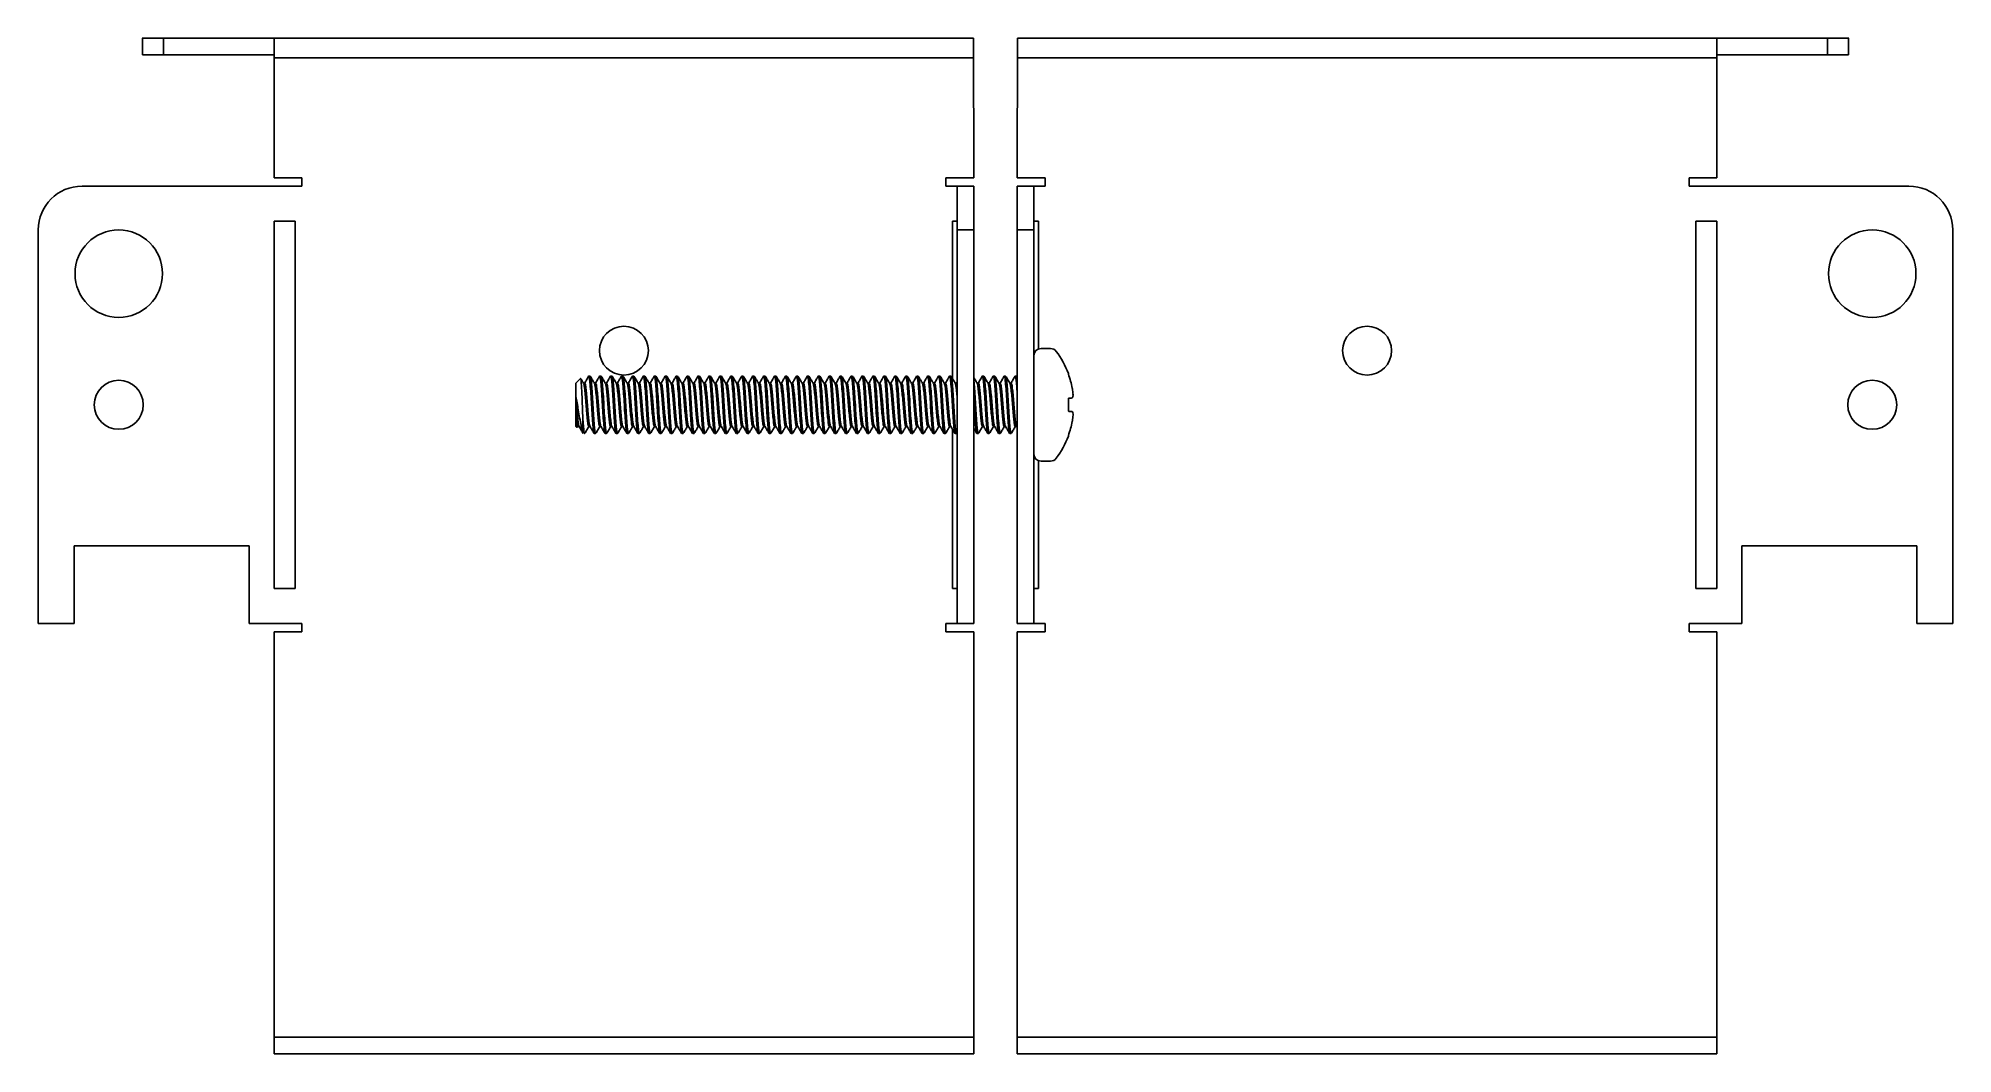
# Model space of a CAD drawing. Header units: inches. Extents: x -2.74 to 2.74, y -2.85 to 0.05.
import ezdxf

# ---------------------------------------------------------------- set-up
doc = ezdxf.new("R2010")
doc.units = ezdxf.units.IN
doc.header["$LTSCALE"] = 0.5
doc.header["$MEASUREMENT"] = 0
doc.layers.add('Hardware', color=242, linetype='CONTINUOUS')
doc.layers.add('Mounting', color=4, linetype='CONTINUOUS')

msp = doc.modelspace()

# ---------------------------------------------------------------- linework, layer by layer
at = {"layer": 'Hardware', "linetype": 'Continuous', "lineweight": 25, "transparency": 16777216}
for p, q in [((0.157, -0.839), (0.1303, -0.839)), ((-1.1862, -0.9251), (-1.1995, -0.9383)), ((-1.1585, -0.918), (-1.1624, -0.918)), ((-1.1272, -0.918), (-1.1311, -0.918)), ((-1.096, -0.918), (-1.0999, -0.918)), ((-1.0647, -0.918), (-1.0686, -0.918)), ((-1.0335, -0.918), (-1.0374, -0.918)), ((-1.0022, -0.918), (-1.0061, -0.918)), ((-0.971, -0.918), (-0.9749, -0.918)), ((-0.9397, -0.918), (-0.9436, -0.918)), ((-0.9085, -0.918), (-0.9124, -0.918)), ((-0.8772, -0.918), (-0.8811, -0.918)), ((-0.846, -0.918), (-0.8499, -0.918)), ((-0.8147, -0.918), (-0.8186, -0.918)), ((-0.7835, -0.918), (-0.7874, -0.918)), ((-0.7522, -0.918), (-0.7561, -0.918)), ((-0.721, -0.918), (-0.7249, -0.918)), ((-0.6897, -0.918), (-0.6936, -0.918)), ((-0.6585, -0.918), (-0.6624, -0.918)), ((-0.6272, -0.918), (-0.6311, -0.918)), ((-0.596, -0.918), (-0.5999, -0.918)), ((-0.5647, -0.918), (-0.5686, -0.918)), ((-0.5335, -0.918), (-0.5374, -0.918)), ((-0.5022, -0.918), (-0.5061, -0.918)), ((-0.471, -0.918), (-0.4749, -0.918)), ((-0.4397, -0.918), (-0.4436, -0.918)), ((-0.4085, -0.918), (-0.4124, -0.918)), ((-0.3772, -0.918), (-0.3811, -0.918)), ((-0.346, -0.918), (-0.3499, -0.918)), ((-0.3147, -0.918), (-0.3186, -0.918)), ((-0.2835, -0.918), (-0.2874, -0.918)), ((-0.2522, -0.918), (-0.2561, -0.918)), ((-0.221, -0.918), (-0.2249, -0.918)), ((-0.1897, -0.918), (-0.1936, -0.918)), ((-0.1585, -0.918), (-0.1624, -0.918)), ((-0.1272, -0.918), (-0.1311, -0.918)), ((-0.0335, -0.918), (-0.0374, -0.918)), ((-0.0022, -0.918), (-0.0061, -0.918)), ((0.029, -0.918), (0.0251, -0.918)), ((0.0603, -0.918), (0.0564, -0.918)), ((0.2083, -0.9106), (0.2083, -0.9126)), ((-1.1995, -0.9383), (-1.1995, -0.9761)), ((-1.1995, -0.9761), (-1.1995, -1.0239)), ((-1.1741, -0.9383), (-1.1776, -0.9383)), ((-1.1428, -0.9383), (-1.1464, -0.9383)), ((-1.1116, -0.9383), (-1.1151, -0.9383)), ((-1.0803, -0.9383), (-1.0839, -0.9383)), ((-1.0491, -0.9383), (-1.0526, -0.9383)), ((-1.0178, -0.9383), (-1.0214, -0.9383)), ((-0.9866, -0.9383), (-0.9901, -0.9383)), ((-0.9553, -0.9383), (-0.9589, -0.9383)), ((-0.9241, -0.9383), (-0.9276, -0.9383)), ((-0.8928, -0.9383), (-0.8964, -0.9383)), ((-0.8616, -0.9383), (-0.8651, -0.9383)), ((-0.8303, -0.9383), (-0.8339, -0.9383)), ((-0.7991, -0.9383), (-0.8026, -0.9383)), ((-0.7678, -0.9383), (-0.7714, -0.9383)), ((-0.7366, -0.9383), (-0.7401, -0.9383)), ((-0.7053, -0.9383), (-0.7089, -0.9383)), ((-0.6741, -0.9383), (-0.6776, -0.9383)), ((-0.6428, -0.9383), (-0.6464, -0.9383)), ((-0.6116, -0.9383), (-0.6151, -0.9383)), ((-0.5803, -0.9383), (-0.5839, -0.9383)), ((-0.5491, -0.9383), (-0.5526, -0.9383)), ((-0.5178, -0.9383), (-0.5214, -0.9383)), ((-0.4866, -0.9383), (-0.4901, -0.9383)), ((-0.4553, -0.9383), (-0.4589, -0.9383)), ((-0.4241, -0.9383), (-0.4276, -0.9383)), ((-0.3928, -0.9383), (-0.3964, -0.9383)), ((-0.3616, -0.9383), (-0.3651, -0.9383)), ((-0.3303, -0.9383), (-0.3339, -0.9383)), ((-0.2991, -0.9383), (-0.3026, -0.9383)), ((-0.2678, -0.9383), (-0.2714, -0.9383)), ((-0.2366, -0.9383), (-0.2401, -0.9383)), ((-0.2053, -0.9383), (-0.2089, -0.9383)), ((-0.1741, -0.9383), (-0.1776, -0.9383)), ((-0.1428, -0.9383), (-0.1464, -0.9383)), ((-0.1116, -0.9383), (-0.1151, -0.9383)), ((-0.0491, -0.9383), (-0.0526, -0.9383)), ((-0.0178, -0.9383), (-0.0214, -0.9383)), ((0.0134, -0.9383), (0.0099, -0.9383)), ((0.0447, -0.9383), (0.0411, -0.9383)), ((0.2083, -0.9814), (0.2083, -1.0186)), ((0.2196, -0.9539), (0.2193, -0.9524)), ((0.2193, -0.9805), (0.2196, -0.9801)), ((-1.1995, -1.0239), (-1.1995, -1.0617)), ((0.2196, -1.0199), (0.2193, -1.0195)), ((-1.1995, -1.0617), (-1.1962, -1.065)), ((-1.1952, -1.0651), (-1.1929, -1.0611)), ((-1.1792, -1.0798), (-1.1792, -1.0426)), ((-1.1792, -1.0798), (-1.1785, -1.0811)), ((-1.1624, -1.0617), (-1.1588, -1.0617)), ((-1.1467, -1.082), (-1.1428, -1.082)), ((-1.1311, -1.0617), (-1.1276, -1.0617)), ((-1.1155, -1.082), (-1.1116, -1.082)), ((-1.0999, -1.0617), (-1.0963, -1.0617)), ((-1.0842, -1.082), (-1.0803, -1.082)), ((-1.0686, -1.0617), (-1.0651, -1.0617)), ((-1.053, -1.082), (-1.0491, -1.082)), ((-1.0374, -1.0617), (-1.0338, -1.0617)), ((-1.0217, -1.082), (-1.0178, -1.082)), ((-1.0061, -1.0617), (-1.0026, -1.0617)), ((-0.9905, -1.082), (-0.9866, -1.082)), ((-0.9749, -1.0617), (-0.9713, -1.0617)), ((-0.9592, -1.082), (-0.9553, -1.082)), ((-0.9436, -1.0617), (-0.9401, -1.0617)), ((-0.928, -1.082), (-0.9241, -1.082)), ((-0.9124, -1.0617), (-0.9088, -1.0617)), ((-0.8967, -1.082), (-0.8928, -1.082)), ((-0.8811, -1.0617), (-0.8776, -1.0617)), ((-0.8655, -1.082), (-0.8616, -1.082)), ((-0.8499, -1.0617), (-0.8463, -1.0617)), ((-0.8342, -1.082), (-0.8303, -1.082)), ((-0.8186, -1.0617), (-0.8151, -1.0617)), ((-0.803, -1.082), (-0.7991, -1.082)), ((-0.7874, -1.0617), (-0.7838, -1.0617)), ((-0.7717, -1.082), (-0.7678, -1.082)), ((-0.7561, -1.0617), (-0.7526, -1.0617)), ((-0.7405, -1.082), (-0.7366, -1.082)), ((-0.7249, -1.0617), (-0.7213, -1.0617)), ((-0.7092, -1.082), (-0.7053, -1.082)), ((-0.6936, -1.0617), (-0.6901, -1.0617)), ((-0.678, -1.082), (-0.6741, -1.082)), ((-0.6624, -1.0617), (-0.6588, -1.0617)), ((-0.6467, -1.082), (-0.6428, -1.082)), ((-0.6311, -1.0617), (-0.6276, -1.0617)), ((-0.6155, -1.082), (-0.6116, -1.082)), ((-0.5999, -1.0617), (-0.5963, -1.0617)), ((-0.5842, -1.082), (-0.5803, -1.082)), ((-0.5686, -1.0617), (-0.5651, -1.0617)), ((-0.553, -1.082), (-0.5491, -1.082)), ((-0.5374, -1.0617), (-0.5338, -1.0617)), ((-0.5217, -1.082), (-0.5178, -1.082)), ((-0.5061, -1.0617), (-0.5026, -1.0617)), ((-0.4905, -1.082), (-0.4866, -1.082)), ((-0.4749, -1.0617), (-0.4713, -1.0617)), ((-0.4592, -1.082), (-0.4553, -1.082)), ((-0.4436, -1.0617), (-0.4401, -1.0617)), ((-0.428, -1.082), (-0.4241, -1.082)), ((-0.4124, -1.0617), (-0.4088, -1.0617)), ((-0.3967, -1.082), (-0.3928, -1.082)), ((-0.3811, -1.0617), (-0.3776, -1.0617)), ((-0.3655, -1.082), (-0.3616, -1.082)), ((-0.3499, -1.0617), (-0.3463, -1.0617)), ((-0.3342, -1.082), (-0.3303, -1.082)), ((-0.3186, -1.0617), (-0.3151, -1.0617)), ((-0.303, -1.082), (-0.2991, -1.082)), ((-0.2874, -1.0617), (-0.2838, -1.0617)), ((-0.2717, -1.082), (-0.2678, -1.082)), ((-0.2561, -1.0617), (-0.2526, -1.0617)), ((-0.2405, -1.082), (-0.2366, -1.082)), ((-0.2249, -1.0617), (-0.2213, -1.0617)), ((-0.2092, -1.082), (-0.2053, -1.082)), ((-0.1936, -1.0617), (-0.1901, -1.0617)), ((-0.178, -1.082), (-0.1741, -1.082)), ((-0.1624, -1.0617), (-0.1588, -1.0617)), ((-0.1467, -1.082), (-0.1428, -1.082)), ((-0.1311, -1.0617), (-0.1276, -1.0617)), ((-0.1155, -1.082), (-0.1116, -1.082)), ((-0.053, -1.082), (-0.0491, -1.082)), ((-0.0374, -1.0617), (-0.0338, -1.0617)), ((-0.0217, -1.082), (-0.0178, -1.082)), ((-0.0061, -1.0617), (-0.0026, -1.0617)), ((0.0095, -1.082), (0.0134, -1.082)), ((0.0251, -1.0617), (0.0287, -1.0617)), ((0.0408, -1.082), (0.0447, -1.082)), ((0.0564, -1.0617), (0.0599, -1.0617)), ((0.2083, -1.0874), (0.2083, -1.0894)), ((0.2193, -1.0476), (0.2196, -1.0461)), ((0.1303, -1.161), (0.157, -1.161))]:
    msp.add_line(p, q, dxfattribs=at)
at = {"layer": 'Hardware', "linetype": 'Continuous', "lineweight": 25, "transparency": 16777216, "flags": 128}
for points in [[(0.2193, -0.9805), (0.2183, -0.9805), (0.2172, -0.9806), (0.216, -0.9808), (0.2146, -0.9809), (0.2132, -0.981), (0.2117, -0.9811), (0.2101, -0.9813), (0.2083, -0.9814)], [(0.2083, -1.0186), (0.2101, -1.0187), (0.2117, -1.0189), (0.2132, -1.019), (0.2146, -1.0191), (0.216, -1.0192), (0.2172, -1.0194), (0.2183, -1.0195), (0.2193, -1.0195)]]:
    msp.add_lwpolyline(points, dxfattribs=at)
at = {"layer": 'Hardware', "linetype": 'Continuous', "lineweight": 25, "transparency": 16777216}
for centre, radius, start, end in [((0.1303, -0.8597), 0.0207, 90, 180), ((0.157, -0.8597), 0.0207, 36.9405, 90), ((-0.0296, -1), 0.2541, 20.5946, 36.9405), ((-0.0311, -0.9999), 0.2548, 10.7479, 20.0559), ((0.0065, -0.9861), 0.2155, 4.0562, 8.5693), ((0.1788, -0.9657), 0.0433, 340.4904, 350.3089), ((0.1788, -1.0343), 0.0433, 9.6912, 19.5101), ((0.0065, -1.0139), 0.2155, 351.4306, 355.9439), ((-0.0296, -1), 0.2541, 323.0595, 339.4054), ((-0.0311, -1.0001), 0.2548, 339.9441, 349.2521), ((0.1303, -1.1403), 0.0207, 180, 270), ((0.157, -1.1403), 0.0207, 270, 323.0595)]:
    msp.add_arc(centre, radius, start, end, dxfattribs=at)
for points, knots in [([(-1.1792, -1.0426), (-1.1795, -1.0344), (-1.1803, -1.0177), (-1.1812, -0.9899), (-1.1823, -0.9639), (-1.1835, -0.9426), (-1.1845, -0.9291), (-1.1853, -0.9234), (-1.1858, -0.9251), (-1.1859, -0.9254)], [0, 0, 0, 0, 0.15997, 0.325852, 0.489437, 0.648619, 0.807817, 0.965162, 1, 1, 1, 1]), ([(-1.1772, -0.9391), (-1.1791, -0.9357), (-1.1818, -0.9311), (-1.1845, -0.9265), (-1.1851, -0.9254)], [0, 0, 0, 0, 0.746088, 1, 1, 1, 1]), ([(-1.1629, -0.9185), (-1.1649, -0.9219), (-1.1688, -0.9285), (-1.1726, -0.9351), (-1.1745, -0.9383)], [0, 0, 0, 0, 0.517873, 1, 1, 1, 1]), ([(-1.1629, -0.9198), (-1.1627, -0.9191), (-1.1619, -0.9158), (-1.1603, -0.9229), (-1.1586, -0.9404), (-1.1564, -0.9678), (-1.1552, -0.9894), (-1.1546, -1)], [0, 0, 0, 0, 0.067414, 0.302889, 0.531012, 0.768551, 1, 1, 1, 1]), ([(-1.1585, -0.918), (-1.1578, -0.9193), (-1.1564, -0.9217), (-1.1547, -0.9407), (-1.1525, -0.9677), (-1.1513, -0.9893), (-1.1506, -1)], [0, 0, 0, 0, 0.2524966, 0.4971109, 0.7518203, 1, 1, 1, 1]), ([(-1.1459, -0.9391), (-1.1479, -0.9357), (-1.1519, -0.9289), (-1.1558, -0.922), (-1.1578, -0.9186)], [0, 0, 0, 0, 0.499497, 1, 1, 1, 1]), ([(-1.1317, -0.9185), (-1.1337, -0.9219), (-1.1375, -0.9285), (-1.1414, -0.9351), (-1.1432, -0.9383)], [0, 0, 0, 0, 0.51786, 1, 1, 1, 1]), ([(-1.1317, -0.9198), (-1.1315, -0.9191), (-1.1306, -0.9158), (-1.1291, -0.9229), (-1.1273, -0.9404), (-1.1252, -0.9678), (-1.1239, -0.9894), (-1.1233, -1)], [0, 0, 0, 0, 0.067414, 0.302889, 0.531012, 0.768551, 1, 1, 1, 1]), ([(-1.1272, -0.918), (-1.1265, -0.9193), (-1.1252, -0.9217), (-1.1234, -0.9407), (-1.1213, -0.9677), (-1.12, -0.9893), (-1.1194, -1)], [0, 0, 0, 0, 0.2524967, 0.4971111, 0.7518207, 1, 1, 1, 1]), ([(-1.1147, -0.9391), (-1.1166, -0.9357), (-1.1206, -0.9289), (-1.1246, -0.922), (-1.1266, -0.9186)], [0, 0, 0, 0, 0.499522, 1, 1, 1, 1]), ([(-1.1004, -0.9185), (-1.1024, -0.9219), (-1.1063, -0.9285), (-1.1101, -0.9351), (-1.112, -0.9383)], [0, 0, 0, 0, 0.517847, 1, 1, 1, 1]), ([(-1.1004, -0.9198), (-1.1002, -0.9191), (-1.0994, -0.9158), (-1.0978, -0.9229), (-1.0961, -0.9404), (-1.0939, -0.9678), (-1.0927, -0.9894), (-1.0921, -1)], [0, 0, 0, 0, 0.067414, 0.302888, 0.531012, 0.768551, 1, 1, 1, 1]), ([(-1.096, -0.918), (-1.0953, -0.9193), (-1.0939, -0.9217), (-1.0922, -0.9407), (-1.09, -0.9677), (-1.0888, -0.9893), (-1.0881, -1)], [0, 0, 0, 0, 0.2524967, 0.4971106, 0.7518208, 1, 1, 1, 1]), ([(-1.0834, -0.9391), (-1.0854, -0.9357), (-1.0894, -0.9289), (-1.0933, -0.922), (-1.0953, -0.9186)], [0, 0, 0, 0, 0.499522, 1, 1, 1, 1]), ([(-1.0692, -0.9185), (-1.0712, -0.9219), (-1.075, -0.9285), (-1.0789, -0.9351), (-1.0807, -0.9383)], [0, 0, 0, 0, 0.517873, 1, 1, 1, 1]), ([(-1.0692, -0.9198), (-1.069, -0.9191), (-1.0681, -0.9158), (-1.0666, -0.9229), (-1.0648, -0.9404), (-1.0627, -0.9678), (-1.0614, -0.9894), (-1.0608, -1)], [0, 0, 0, 0, 0.0674136, 0.3028885, 0.5310124, 0.768551, 1, 1, 1, 1]), ([(-1.0647, -0.918), (-1.064, -0.9193), (-1.0627, -0.9217), (-1.0609, -0.9407), (-1.0588, -0.9677), (-1.0575, -0.9893), (-1.0569, -1)], [0, 0, 0, 0, 0.2524967, 0.4971106, 0.7518208, 1, 1, 1, 1]), ([(-1.0522, -0.9391), (-1.0541, -0.9357), (-1.0581, -0.9289), (-1.0621, -0.922), (-1.0641, -0.9186)], [0, 0, 0, 0, 0.499522, 1, 1, 1, 1]), ([(-1.0379, -0.9185), (-1.0399, -0.9219), (-1.0438, -0.9285), (-1.0476, -0.9351), (-1.0495, -0.9383)], [0, 0, 0, 0, 0.517873, 1, 1, 1, 1]), ([(-1.0379, -0.9198), (-1.0377, -0.9191), (-1.0369, -0.9158), (-1.0353, -0.9229), (-1.0336, -0.9404), (-1.0314, -0.9678), (-1.0302, -0.9894), (-1.0296, -1)], [0, 0, 0, 0, 0.0674136, 0.3028885, 0.5310124, 0.768551, 1, 1, 1, 1]), ([(-1.0335, -0.918), (-1.0328, -0.9193), (-1.0314, -0.9217), (-1.0297, -0.9407), (-1.0275, -0.9677), (-1.0263, -0.9893), (-1.0256, -1)], [0, 0, 0, 0, 0.252497, 0.497111, 0.751821, 1, 1, 1, 1]), ([(-1.0209, -0.9391), (-1.0229, -0.9357), (-1.0269, -0.9289), (-1.0308, -0.922), (-1.0328, -0.9186)], [0, 0, 0, 0, 0.499522, 1, 1, 1, 1]), ([(-1.0067, -0.9185), (-1.0087, -0.9219), (-1.0125, -0.9285), (-1.0164, -0.9351), (-1.0182, -0.9383)], [0, 0, 0, 0, 0.517873, 1, 1, 1, 1]), ([(-1.0067, -0.9198), (-1.0065, -0.9191), (-1.0056, -0.9158), (-1.0041, -0.9229), (-1.0023, -0.9404), (-1.0002, -0.9678), (-0.9989, -0.9894), (-0.9983, -1)], [0, 0, 0, 0, 0.0674136, 0.3028885, 0.5310124, 0.768551, 1, 1, 1, 1]), ([(-1.0022, -0.918), (-1.0015, -0.9193), (-1.0002, -0.9217), (-0.9984, -0.9407), (-0.9963, -0.9677), (-0.995, -0.9893), (-0.9944, -1)], [0, 0, 0, 0, 0.2524966, 0.4971109, 0.7518203, 1, 1, 1, 1]), ([(-0.9897, -0.9391), (-0.9916, -0.9357), (-0.9956, -0.9289), (-0.9996, -0.922), (-1.0016, -0.9186)], [0, 0, 0, 0, 0.499509, 1, 1, 1, 1]), ([(-0.9754, -0.9185), (-0.9774, -0.9219), (-0.9813, -0.9285), (-0.9851, -0.9351), (-0.987, -0.9383)], [0, 0, 0, 0, 0.517873, 1, 1, 1, 1]), ([(-0.9754, -0.9198), (-0.9752, -0.9191), (-0.9744, -0.9158), (-0.9728, -0.9229), (-0.9711, -0.9404), (-0.9689, -0.9678), (-0.9677, -0.9894), (-0.9671, -1)], [0, 0, 0, 0, 0.067414, 0.302889, 0.531012, 0.768551, 1, 1, 1, 1]), ([(-0.971, -0.918), (-0.9703, -0.9193), (-0.9689, -0.9217), (-0.9672, -0.9407), (-0.965, -0.9677), (-0.9638, -0.9893), (-0.9631, -1)], [0, 0, 0, 0, 0.2524966, 0.4971109, 0.7518203, 1, 1, 1, 1]), ([(-0.9584, -0.9391), (-0.9604, -0.9357), (-0.9644, -0.9289), (-0.9683, -0.922), (-0.9703, -0.9186)], [0, 0, 0, 0, 0.499522, 1, 1, 1, 1]), ([(-0.9442, -0.9185), (-0.9462, -0.9219), (-0.95, -0.9285), (-0.9539, -0.9351), (-0.9557, -0.9383)], [0, 0, 0, 0, 0.51786, 1, 1, 1, 1]), ([(-0.9442, -0.9198), (-0.944, -0.9191), (-0.9431, -0.9158), (-0.9416, -0.9229), (-0.9398, -0.9404), (-0.9377, -0.9678), (-0.9364, -0.9894), (-0.9358, -1)], [0, 0, 0, 0, 0.067414, 0.302889, 0.531012, 0.768551, 1, 1, 1, 1]), ([(-0.9397, -0.918), (-0.939, -0.9193), (-0.9377, -0.9217), (-0.9359, -0.9407), (-0.9338, -0.9677), (-0.9325, -0.9893), (-0.9319, -1)], [0, 0, 0, 0, 0.2524967, 0.4971106, 0.7518208, 1, 1, 1, 1]), ([(-0.9272, -0.9391), (-0.9291, -0.9357), (-0.9331, -0.9289), (-0.9371, -0.922), (-0.9391, -0.9186)], [0, 0, 0, 0, 0.499522, 1, 1, 1, 1]), ([(-0.9129, -0.9185), (-0.9149, -0.9219), (-0.9188, -0.9285), (-0.9226, -0.9351), (-0.9245, -0.9383)], [0, 0, 0, 0, 0.517847, 1, 1, 1, 1]), ([(-0.9129, -0.9198), (-0.9127, -0.9191), (-0.9119, -0.9158), (-0.9103, -0.9229), (-0.9086, -0.9404), (-0.9064, -0.9678), (-0.9052, -0.9894), (-0.9046, -1)], [0, 0, 0, 0, 0.067414, 0.302888, 0.531012, 0.768551, 1, 1, 1, 1]), ([(-0.9085, -0.918), (-0.9078, -0.9193), (-0.9064, -0.9217), (-0.9047, -0.9407), (-0.9025, -0.9677), (-0.9013, -0.9893), (-0.9006, -1)], [0, 0, 0, 0, 0.2524967, 0.4971106, 0.7518208, 1, 1, 1, 1]), ([(-0.8959, -0.9391), (-0.8979, -0.9357), (-0.9019, -0.9289), (-0.9058, -0.922), (-0.9078, -0.9186)], [0, 0, 0, 0, 0.499522, 1, 1, 1, 1]), ([(-0.8817, -0.9185), (-0.8837, -0.9219), (-0.8875, -0.9285), (-0.8914, -0.9351), (-0.8932, -0.9383)], [0, 0, 0, 0, 0.517873, 1, 1, 1, 1]), ([(-0.8817, -0.9198), (-0.8815, -0.9191), (-0.8806, -0.9158), (-0.8791, -0.9229), (-0.8773, -0.9404), (-0.8752, -0.9678), (-0.8739, -0.9894), (-0.8733, -1)], [0, 0, 0, 0, 0.0674136, 0.3028885, 0.5310124, 0.768551, 1, 1, 1, 1]), ([(-0.8772, -0.918), (-0.8765, -0.9193), (-0.8752, -0.9217), (-0.8734, -0.9407), (-0.8713, -0.9677), (-0.87, -0.9893), (-0.8694, -1)], [0, 0, 0, 0, 0.2524967, 0.4971106, 0.7518208, 1, 1, 1, 1]), ([(-0.8647, -0.9391), (-0.8666, -0.9357), (-0.8706, -0.9289), (-0.8746, -0.922), (-0.8766, -0.9186)], [0, 0, 0, 0, 0.499522, 1, 1, 1, 1]), ([(-0.8504, -0.9185), (-0.8524, -0.9219), (-0.8563, -0.9285), (-0.8601, -0.9351), (-0.862, -0.9383)], [0, 0, 0, 0, 0.517873, 1, 1, 1, 1]), ([(-0.8504, -0.9198), (-0.8502, -0.9191), (-0.8494, -0.9158), (-0.8478, -0.9229), (-0.8461, -0.9404), (-0.8439, -0.9678), (-0.8427, -0.9894), (-0.8421, -1)], [0, 0, 0, 0, 0.0674136, 0.3028885, 0.5310124, 0.768551, 1, 1, 1, 1]), ([(-0.846, -0.918), (-0.8453, -0.9193), (-0.8439, -0.9217), (-0.8422, -0.9407), (-0.84, -0.9677), (-0.8388, -0.9893), (-0.8381, -1)], [0, 0, 0, 0, 0.2524966, 0.4971109, 0.7518203, 1, 1, 1, 1]), ([(-0.8334, -0.9391), (-0.8354, -0.9357), (-0.8394, -0.9289), (-0.8433, -0.922), (-0.8453, -0.9186)], [0, 0, 0, 0, 0.499522, 1, 1, 1, 1]), ([(-0.8192, -0.9185), (-0.8212, -0.9219), (-0.825, -0.9285), (-0.8289, -0.9351), (-0.8307, -0.9383)], [0, 0, 0, 0, 0.517873, 1, 1, 1, 1]), ([(-0.8192, -0.9198), (-0.819, -0.9191), (-0.8181, -0.9158), (-0.8166, -0.9229), (-0.8148, -0.9404), (-0.8127, -0.9678), (-0.8114, -0.9894), (-0.8108, -1)], [0, 0, 0, 0, 0.0674136, 0.3028885, 0.5310124, 0.768551, 1, 1, 1, 1]), ([(-0.8147, -0.918), (-0.814, -0.9193), (-0.8127, -0.9217), (-0.8109, -0.9407), (-0.8088, -0.9677), (-0.8075, -0.9893), (-0.8069, -1)], [0, 0, 0, 0, 0.2524966, 0.4971109, 0.7518203, 1, 1, 1, 1]), ([(-0.8022, -0.9391), (-0.8041, -0.9357), (-0.8081, -0.9289), (-0.8121, -0.922), (-0.8141, -0.9186)], [0, 0, 0, 0, 0.499509, 1, 1, 1, 1]), ([(-0.7879, -0.9185), (-0.7899, -0.9219), (-0.7938, -0.9285), (-0.7976, -0.9351), (-0.7995, -0.9383)], [0, 0, 0, 0, 0.517873, 1, 1, 1, 1]), ([(-0.7879, -0.9198), (-0.7877, -0.9191), (-0.7869, -0.9158), (-0.7853, -0.9229), (-0.7836, -0.9404), (-0.7814, -0.9678), (-0.7802, -0.9894), (-0.7796, -1)], [0, 0, 0, 0, 0.067414, 0.302889, 0.531012, 0.768551, 1, 1, 1, 1]), ([(-0.7835, -0.918), (-0.7828, -0.9193), (-0.7814, -0.9217), (-0.7797, -0.9407), (-0.7775, -0.9677), (-0.7763, -0.9893), (-0.7756, -1)], [0, 0, 0, 0, 0.2524966, 0.4971109, 0.7518203, 1, 1, 1, 1]), ([(-0.7709, -0.9391), (-0.7729, -0.9357), (-0.7769, -0.9289), (-0.7808, -0.922), (-0.7828, -0.9186)], [0, 0, 0, 0, 0.499522, 1, 1, 1, 1]), ([(-0.7567, -0.9185), (-0.7587, -0.9219), (-0.7625, -0.9285), (-0.7664, -0.9351), (-0.7682, -0.9383)], [0, 0, 0, 0, 0.51786, 1, 1, 1, 1]), ([(-0.7567, -0.9198), (-0.7565, -0.9191), (-0.7556, -0.9158), (-0.7541, -0.9229), (-0.7523, -0.9404), (-0.7502, -0.9678), (-0.7489, -0.9894), (-0.7483, -1)], [0, 0, 0, 0, 0.067414, 0.302889, 0.531012, 0.768551, 1, 1, 1, 1]), ([(-0.7522, -0.918), (-0.7515, -0.9193), (-0.7502, -0.9217), (-0.7484, -0.9407), (-0.7463, -0.9677), (-0.745, -0.9893), (-0.7444, -1)], [0, 0, 0, 0, 0.2524967, 0.4971106, 0.7518208, 1, 1, 1, 1]), ([(-0.7397, -0.9391), (-0.7416, -0.9357), (-0.7456, -0.9289), (-0.7496, -0.922), (-0.7516, -0.9186)], [0, 0, 0, 0, 0.499522, 1, 1, 1, 1]), ([(-0.7254, -0.9185), (-0.7274, -0.9219), (-0.7313, -0.9285), (-0.7351, -0.9351), (-0.737, -0.9383)], [0, 0, 0, 0, 0.517847, 1, 1, 1, 1]), ([(-0.7254, -0.9198), (-0.7252, -0.9191), (-0.7244, -0.9158), (-0.7228, -0.9229), (-0.7211, -0.9404), (-0.7189, -0.9678), (-0.7177, -0.9894), (-0.7171, -1)], [0, 0, 0, 0, 0.067414, 0.302888, 0.531012, 0.768551, 1, 1, 1, 1]), ([(-0.721, -0.918), (-0.7203, -0.9193), (-0.7189, -0.9217), (-0.7172, -0.9407), (-0.715, -0.9677), (-0.7138, -0.9893), (-0.7131, -1)], [0, 0, 0, 0, 0.2524967, 0.4971106, 0.7518208, 1, 1, 1, 1]), ([(-0.7084, -0.9391), (-0.7104, -0.9357), (-0.7144, -0.9289), (-0.7183, -0.922), (-0.7203, -0.9186)], [0, 0, 0, 0, 0.499522, 1, 1, 1, 1]), ([(-0.6942, -0.9185), (-0.6962, -0.9219), (-0.7, -0.9285), (-0.7039, -0.9351), (-0.7057, -0.9383)], [0, 0, 0, 0, 0.517873, 1, 1, 1, 1]), ([(-0.6942, -0.9198), (-0.694, -0.9191), (-0.6931, -0.9158), (-0.6916, -0.9229), (-0.6898, -0.9404), (-0.6877, -0.9678), (-0.6864, -0.9894), (-0.6858, -1)], [0, 0, 0, 0, 0.0674136, 0.3028885, 0.5310124, 0.768551, 1, 1, 1, 1]), ([(-0.6897, -0.918), (-0.689, -0.9193), (-0.6877, -0.9217), (-0.6859, -0.9407), (-0.6838, -0.9677), (-0.6825, -0.9893), (-0.6819, -1)], [0, 0, 0, 0, 0.2524961, 0.4971106, 0.7518208, 1, 1, 1, 1]), ([(-0.6772, -0.9391), (-0.6791, -0.9357), (-0.6831, -0.9289), (-0.6871, -0.922), (-0.6891, -0.9186)], [0, 0, 0, 0, 0.499522, 1, 1, 1, 1]), ([(-0.6629, -0.9185), (-0.6649, -0.9219), (-0.6688, -0.9285), (-0.6726, -0.9351), (-0.6745, -0.9383)], [0, 0, 0, 0, 0.517873, 1, 1, 1, 1]), ([(-0.6629, -0.9198), (-0.6627, -0.9191), (-0.6619, -0.9158), (-0.6603, -0.9229), (-0.6586, -0.9404), (-0.6564, -0.9678), (-0.6552, -0.9894), (-0.6546, -1)], [0, 0, 0, 0, 0.0674136, 0.3028885, 0.5310124, 0.768551, 1, 1, 1, 1]), ([(-0.6585, -0.918), (-0.6578, -0.9193), (-0.6564, -0.9217), (-0.6547, -0.9407), (-0.6525, -0.9677), (-0.6513, -0.9893), (-0.6506, -1)], [0, 0, 0, 0, 0.2524966, 0.4971109, 0.7518203, 1, 1, 1, 1]), ([(-0.6459, -0.9391), (-0.6479, -0.9357), (-0.6519, -0.9289), (-0.6558, -0.922), (-0.6578, -0.9186)], [0, 0, 0, 0, 0.499522, 1, 1, 1, 1]), ([(-0.6317, -0.9185), (-0.6337, -0.9219), (-0.6375, -0.9285), (-0.6414, -0.9351), (-0.6432, -0.9383)], [0, 0, 0, 0, 0.517873, 1, 1, 1, 1]), ([(-0.6317, -0.9198), (-0.6315, -0.9191), (-0.6306, -0.9158), (-0.6291, -0.9229), (-0.6273, -0.9404), (-0.6252, -0.9678), (-0.6239, -0.9894), (-0.6233, -1)], [0, 0, 0, 0, 0.0674136, 0.3028885, 0.5310124, 0.768551, 1, 1, 1, 1]), ([(-0.6272, -0.918), (-0.6265, -0.9193), (-0.6252, -0.9217), (-0.6234, -0.9407), (-0.6213, -0.9677), (-0.62, -0.9893), (-0.6194, -1)], [0, 0, 0, 0, 0.2524966, 0.4971109, 0.7518203, 1, 1, 1, 1]), ([(-0.6147, -0.9391), (-0.6166, -0.9357), (-0.6206, -0.9289), (-0.6246, -0.922), (-0.6266, -0.9186)], [0, 0, 0, 0, 0.499509, 1, 1, 1, 1]), ([(-0.6004, -0.9185), (-0.6024, -0.9219), (-0.6063, -0.9285), (-0.6101, -0.9351), (-0.612, -0.9383)], [0, 0, 0, 0, 0.517873, 1, 1, 1, 1]), ([(-0.6004, -0.9198), (-0.6002, -0.9191), (-0.5994, -0.9158), (-0.5978, -0.9229), (-0.5961, -0.9404), (-0.5939, -0.9678), (-0.5927, -0.9894), (-0.5921, -1)], [0, 0, 0, 0, 0.067414, 0.302889, 0.531012, 0.768551, 1, 1, 1, 1]), ([(-0.596, -0.918), (-0.5953, -0.9193), (-0.5939, -0.9217), (-0.5922, -0.9407), (-0.59, -0.9677), (-0.5888, -0.9893), (-0.5881, -1)], [0, 0, 0, 0, 0.2524966, 0.4971109, 0.7518203, 1, 1, 1, 1]), ([(-0.5834, -0.9391), (-0.5854, -0.9357), (-0.5894, -0.9289), (-0.5933, -0.922), (-0.5953, -0.9186)], [0, 0, 0, 0, 0.499522, 1, 1, 1, 1]), ([(-0.5692, -0.9185), (-0.5712, -0.9219), (-0.575, -0.9285), (-0.5789, -0.9351), (-0.5807, -0.9383)], [0, 0, 0, 0, 0.51786, 1, 1, 1, 1]), ([(-0.5692, -0.9198), (-0.569, -0.9191), (-0.5681, -0.9158), (-0.5666, -0.9229), (-0.5648, -0.9404), (-0.5627, -0.9678), (-0.5614, -0.9894), (-0.5608, -1)], [0, 0, 0, 0, 0.067414, 0.302889, 0.531012, 0.768551, 1, 1, 1, 1]), ([(-0.5647, -0.918), (-0.564, -0.9193), (-0.5627, -0.9217), (-0.5609, -0.9407), (-0.5588, -0.9677), (-0.5575, -0.9893), (-0.5569, -1)], [0, 0, 0, 0, 0.2524967, 0.4971106, 0.7518208, 1, 1, 1, 1]), ([(-0.5522, -0.9391), (-0.5541, -0.9357), (-0.5581, -0.9289), (-0.5621, -0.922), (-0.5641, -0.9186)], [0, 0, 0, 0, 0.499522, 1, 1, 1, 1]), ([(-0.5379, -0.9185), (-0.5399, -0.9219), (-0.5438, -0.9285), (-0.5476, -0.9351), (-0.5495, -0.9383)], [0, 0, 0, 0, 0.517847, 1, 1, 1, 1]), ([(-0.5379, -0.9198), (-0.5377, -0.9191), (-0.5369, -0.9158), (-0.5353, -0.9229), (-0.5336, -0.9404), (-0.5314, -0.9678), (-0.5302, -0.9894), (-0.5296, -1)], [0, 0, 0, 0, 0.067414, 0.302888, 0.531012, 0.768551, 1, 1, 1, 1]), ([(-0.5335, -0.918), (-0.5328, -0.9193), (-0.5314, -0.9217), (-0.5297, -0.9407), (-0.5275, -0.9677), (-0.5263, -0.9893), (-0.5256, -1)], [0, 0, 0, 0, 0.2524967, 0.4971106, 0.7518208, 1, 1, 1, 1]), ([(-0.5209, -0.9391), (-0.5229, -0.9357), (-0.5269, -0.9289), (-0.5308, -0.922), (-0.5328, -0.9186)], [0, 0, 0, 0, 0.499522, 1, 1, 1, 1]), ([(-0.5067, -0.9185), (-0.5087, -0.9219), (-0.5125, -0.9285), (-0.5164, -0.9351), (-0.5182, -0.9383)], [0, 0, 0, 0, 0.517873, 1, 1, 1, 1]), ([(-0.5067, -0.9198), (-0.5065, -0.9191), (-0.5056, -0.9158), (-0.5041, -0.9229), (-0.5023, -0.9404), (-0.5002, -0.9678), (-0.4989, -0.9894), (-0.4983, -1)], [0, 0, 0, 0, 0.0674136, 0.3028885, 0.5310124, 0.768551, 1, 1, 1, 1]), ([(-0.5022, -0.918), (-0.5015, -0.9193), (-0.5002, -0.9217), (-0.4984, -0.9407), (-0.4963, -0.9677), (-0.495, -0.9893), (-0.4944, -1)], [0, 0, 0, 0, 0.2524961, 0.4971106, 0.7518208, 1, 1, 1, 1]), ([(-0.4897, -0.9391), (-0.4916, -0.9357), (-0.4956, -0.9289), (-0.4996, -0.922), (-0.5016, -0.9186)], [0, 0, 0, 0, 0.499522, 1, 1, 1, 1]), ([(-0.4754, -0.9185), (-0.4774, -0.9219), (-0.4813, -0.9285), (-0.4851, -0.9351), (-0.487, -0.9383)], [0, 0, 0, 0, 0.517873, 1, 1, 1, 1]), ([(-0.4754, -0.9198), (-0.4752, -0.9191), (-0.4744, -0.9158), (-0.4728, -0.9229), (-0.4711, -0.9404), (-0.4689, -0.9678), (-0.4677, -0.9894), (-0.4671, -1)], [0, 0, 0, 0, 0.0674136, 0.3028885, 0.5310124, 0.768551, 1, 1, 1, 1]), ([(-0.471, -0.918), (-0.4703, -0.9193), (-0.4689, -0.9217), (-0.4672, -0.9407), (-0.465, -0.9677), (-0.4638, -0.9893), (-0.4631, -1)], [0, 0, 0, 0, 0.2524966, 0.4971109, 0.7518203, 1, 1, 1, 1]), ([(-0.4584, -0.9391), (-0.4604, -0.9357), (-0.4644, -0.9289), (-0.4683, -0.922), (-0.4703, -0.9186)], [0, 0, 0, 0, 0.499522, 1, 1, 1, 1]), ([(-0.4442, -0.9185), (-0.4462, -0.9219), (-0.45, -0.9285), (-0.4539, -0.9351), (-0.4557, -0.9383)], [0, 0, 0, 0, 0.517873, 1, 1, 1, 1]), ([(-0.4442, -0.9198), (-0.444, -0.9191), (-0.4431, -0.9158), (-0.4416, -0.9229), (-0.4398, -0.9404), (-0.4377, -0.9678), (-0.4364, -0.9894), (-0.4358, -1)], [0, 0, 0, 0, 0.067414, 0.302889, 0.531013, 0.768551, 1, 1, 1, 1]), ([(-0.4397, -0.918), (-0.439, -0.9193), (-0.4377, -0.9217), (-0.4359, -0.9407), (-0.4338, -0.9677), (-0.4325, -0.9893), (-0.4319, -1)], [0, 0, 0, 0, 0.2524966, 0.4971109, 0.7518203, 1, 1, 1, 1]), ([(-0.4272, -0.9391), (-0.4291, -0.9357), (-0.4331, -0.9289), (-0.4371, -0.922), (-0.4391, -0.9186)], [0, 0, 0, 0, 0.499509, 1, 1, 1, 1]), ([(-0.4129, -0.9185), (-0.4149, -0.9219), (-0.4188, -0.9285), (-0.4226, -0.9351), (-0.4245, -0.9383)], [0, 0, 0, 0, 0.517873, 1, 1, 1, 1]), ([(-0.4129, -0.9198), (-0.4127, -0.9191), (-0.4119, -0.9158), (-0.4103, -0.9229), (-0.4086, -0.9404), (-0.4064, -0.9678), (-0.4052, -0.9894), (-0.4046, -1)], [0, 0, 0, 0, 0.067414, 0.302889, 0.531012, 0.768551, 1, 1, 1, 1]), ([(-0.4085, -0.918), (-0.4078, -0.9193), (-0.4064, -0.9217), (-0.4047, -0.9407), (-0.4025, -0.9677), (-0.4013, -0.9893), (-0.4006, -1)], [0, 0, 0, 0, 0.2524966, 0.4971109, 0.7518203, 1, 1, 1, 1]), ([(-0.3959, -0.9391), (-0.3979, -0.9357), (-0.4019, -0.9289), (-0.4058, -0.922), (-0.4078, -0.9186)], [0, 0, 0, 0, 0.499522, 1, 1, 1, 1]), ([(-0.3817, -0.9185), (-0.3837, -0.9219), (-0.3875, -0.9285), (-0.3914, -0.9351), (-0.3932, -0.9383)], [0, 0, 0, 0, 0.51786, 1, 1, 1, 1]), ([(-0.3817, -0.9198), (-0.3815, -0.9191), (-0.3806, -0.9158), (-0.3791, -0.9229), (-0.3773, -0.9404), (-0.3752, -0.9678), (-0.3739, -0.9894), (-0.3733, -1)], [0, 0, 0, 0, 0.067414, 0.302889, 0.531012, 0.768551, 1, 1, 1, 1]), ([(-0.3772, -0.918), (-0.3765, -0.9193), (-0.3752, -0.9217), (-0.3734, -0.9407), (-0.3713, -0.9677), (-0.37, -0.9893), (-0.3694, -1)], [0, 0, 0, 0, 0.2524967, 0.4971106, 0.7518208, 1, 1, 1, 1]), ([(-0.3647, -0.9391), (-0.3666, -0.9357), (-0.3706, -0.9289), (-0.3746, -0.922), (-0.3766, -0.9186)], [0, 0, 0, 0, 0.499522, 1, 1, 1, 1]), ([(-0.3504, -0.9185), (-0.3524, -0.9219), (-0.3563, -0.9285), (-0.3601, -0.9351), (-0.362, -0.9383)], [0, 0, 0, 0, 0.517847, 1, 1, 1, 1]), ([(-0.3504, -0.9198), (-0.3502, -0.9191), (-0.3494, -0.9158), (-0.3478, -0.9229), (-0.3461, -0.9404), (-0.3439, -0.9678), (-0.3427, -0.9894), (-0.3421, -1)], [0, 0, 0, 0, 0.067414, 0.302888, 0.531012, 0.768551, 1, 1, 1, 1]), ([(-0.346, -0.918), (-0.3453, -0.9193), (-0.3439, -0.9217), (-0.3422, -0.9407), (-0.34, -0.9677), (-0.3388, -0.9893), (-0.3381, -1)], [0, 0, 0, 0, 0.2524967, 0.4971106, 0.7518208, 1, 1, 1, 1]), ([(-0.3334, -0.9391), (-0.3354, -0.9357), (-0.3394, -0.9289), (-0.3433, -0.922), (-0.3453, -0.9186)], [0, 0, 0, 0, 0.499522, 1, 1, 1, 1]), ([(-0.3192, -0.9185), (-0.3212, -0.9219), (-0.325, -0.9285), (-0.3289, -0.9351), (-0.3307, -0.9383)], [0, 0, 0, 0, 0.517873, 1, 1, 1, 1]), ([(-0.3192, -0.9198), (-0.319, -0.9191), (-0.3181, -0.9158), (-0.3166, -0.9229), (-0.3148, -0.9404), (-0.3127, -0.9678), (-0.3114, -0.9894), (-0.3108, -1)], [0, 0, 0, 0, 0.0674136, 0.3028885, 0.5310124, 0.768551, 1, 1, 1, 1]), ([(-0.3147, -0.918), (-0.314, -0.9193), (-0.3127, -0.9217), (-0.3109, -0.9407), (-0.3088, -0.9677), (-0.3075, -0.9893), (-0.3069, -1)], [0, 0, 0, 0, 0.2524961, 0.4971106, 0.7518208, 1, 1, 1, 1]), ([(-0.3022, -0.9391), (-0.3041, -0.9357), (-0.3081, -0.9289), (-0.3121, -0.922), (-0.3141, -0.9186)], [0, 0, 0, 0, 0.499522, 1, 1, 1, 1]), ([(-0.2879, -0.9185), (-0.2899, -0.9219), (-0.2938, -0.9285), (-0.2976, -0.9351), (-0.2995, -0.9383)], [0, 0, 0, 0, 0.517873, 1, 1, 1, 1]), ([(-0.2879, -0.9198), (-0.2877, -0.9191), (-0.2869, -0.9158), (-0.2853, -0.9229), (-0.2836, -0.9404), (-0.2814, -0.9678), (-0.2802, -0.9894), (-0.2796, -1)], [0, 0, 0, 0, 0.0674136, 0.3028885, 0.5310124, 0.768551, 1, 1, 1, 1]), ([(-0.2835, -0.918), (-0.2828, -0.9193), (-0.2814, -0.9217), (-0.2797, -0.9407), (-0.2775, -0.9677), (-0.2763, -0.9893), (-0.2756, -1)], [0, 0, 0, 0, 0.2524966, 0.4971109, 0.7518203, 1, 1, 1, 1]), ([(-0.2709, -0.9391), (-0.2729, -0.9357), (-0.2769, -0.9289), (-0.2808, -0.922), (-0.2828, -0.9186)], [0, 0, 0, 0, 0.499522, 1, 1, 1, 1]), ([(-0.2567, -0.9185), (-0.2587, -0.9219), (-0.2625, -0.9285), (-0.2664, -0.9351), (-0.2682, -0.9383)], [0, 0, 0, 0, 0.517873, 1, 1, 1, 1]), ([(-0.2567, -0.9198), (-0.2565, -0.9191), (-0.2556, -0.9158), (-0.2541, -0.9229), (-0.2523, -0.9404), (-0.2502, -0.9678), (-0.2489, -0.9894), (-0.2483, -1)], [0, 0, 0, 0, 0.067414, 0.302889, 0.531013, 0.768551, 1, 1, 1, 1]), ([(-0.2522, -0.918), (-0.2515, -0.9193), (-0.2502, -0.9217), (-0.2484, -0.9407), (-0.2463, -0.9677), (-0.245, -0.9893), (-0.2444, -1)], [0, 0, 0, 0, 0.2524966, 0.4971109, 0.7518203, 1, 1, 1, 1]), ([(-0.2397, -0.9391), (-0.2416, -0.9357), (-0.2456, -0.9289), (-0.2496, -0.922), (-0.2516, -0.9186)], [0, 0, 0, 0, 0.499509, 1, 1, 1, 1]), ([(-0.2254, -0.9185), (-0.2274, -0.9219), (-0.2313, -0.9285), (-0.2351, -0.9351), (-0.237, -0.9383)], [0, 0, 0, 0, 0.517873, 1, 1, 1, 1]), ([(-0.2254, -0.9198), (-0.2252, -0.9191), (-0.2244, -0.9158), (-0.2228, -0.9229), (-0.2211, -0.9404), (-0.2189, -0.9678), (-0.2177, -0.9894), (-0.2171, -1)], [0, 0, 0, 0, 0.067414, 0.302889, 0.531012, 0.768551, 1, 1, 1, 1]), ([(-0.221, -0.918), (-0.2203, -0.9193), (-0.2189, -0.9217), (-0.2172, -0.9407), (-0.215, -0.9677), (-0.2138, -0.9893), (-0.2131, -1)], [0, 0, 0, 0, 0.2524966, 0.4971109, 0.7518203, 1, 1, 1, 1]), ([(-0.2084, -0.9391), (-0.2104, -0.9357), (-0.2144, -0.9289), (-0.2183, -0.922), (-0.2203, -0.9186)], [0, 0, 0, 0, 0.499522, 1, 1, 1, 1]), ([(-0.1942, -0.9185), (-0.1962, -0.9219), (-0.2, -0.9285), (-0.2039, -0.9351), (-0.2057, -0.9383)], [0, 0, 0, 0, 0.517873, 1, 1, 1, 1]), ([(-0.1942, -0.9198), (-0.194, -0.9191), (-0.1931, -0.9158), (-0.1916, -0.9229), (-0.1898, -0.9404), (-0.1877, -0.9678), (-0.1864, -0.9894), (-0.1858, -1)], [0, 0, 0, 0, 0.067414, 0.302889, 0.531012, 0.768551, 1, 1, 1, 1]), ([(-0.1897, -0.918), (-0.189, -0.9193), (-0.1877, -0.9217), (-0.1859, -0.9407), (-0.1838, -0.9677), (-0.1825, -0.9893), (-0.1819, -1)], [0, 0, 0, 0, 0.2524966, 0.4971109, 0.7518203, 1, 1, 1, 1]), ([(-0.1772, -0.9391), (-0.1791, -0.9357), (-0.1831, -0.9289), (-0.1871, -0.922), (-0.1891, -0.9186)], [0, 0, 0, 0, 0.499522, 1, 1, 1, 1]), ([(-0.1629, -0.9185), (-0.1649, -0.9219), (-0.1688, -0.9285), (-0.1726, -0.9351), (-0.1745, -0.9383)], [0, 0, 0, 0, 0.517873, 1, 1, 1, 1]), ([(-0.1629, -0.9198), (-0.1627, -0.9191), (-0.1619, -0.9158), (-0.1603, -0.9229), (-0.1586, -0.9404), (-0.1564, -0.9678), (-0.1552, -0.9894), (-0.1546, -1)], [0, 0, 0, 0, 0.067414, 0.302889, 0.531012, 0.768551, 1, 1, 1, 1]), ([(-0.1585, -0.918), (-0.1578, -0.9193), (-0.1564, -0.9217), (-0.1547, -0.9407), (-0.1525, -0.9677), (-0.1513, -0.9893), (-0.1506, -1)], [0, 0, 0, 0, 0.2524966, 0.4971109, 0.7518203, 1, 1, 1, 1]), ([(-0.1459, -0.9391), (-0.1479, -0.9357), (-0.1519, -0.9289), (-0.1558, -0.922), (-0.1578, -0.9186)], [0, 0, 0, 0, 0.499522, 1, 1, 1, 1]), ([(-0.1317, -0.9185), (-0.1337, -0.9219), (-0.1375, -0.9285), (-0.1414, -0.9351), (-0.1432, -0.9383)], [0, 0, 0, 0, 0.517873, 1, 1, 1, 1]), ([(-0.1317, -0.9198), (-0.1315, -0.9191), (-0.1306, -0.9158), (-0.1291, -0.9229), (-0.1273, -0.9404), (-0.1252, -0.9678), (-0.1239, -0.9894), (-0.1233, -1)], [0, 0, 0, 0, 0.067414, 0.302889, 0.531012, 0.768551, 1, 1, 1, 1]), ([(-0.1272, -0.918), (-0.1265, -0.9193), (-0.1252, -0.9217), (-0.1234, -0.9407), (-0.1213, -0.9677), (-0.12, -0.9893), (-0.1194, -1)], [0, 0, 0, 0, 0.2524966, 0.4971109, 0.7518203, 1, 1, 1, 1]), ([(-0.1147, -0.9391), (-0.1166, -0.9357), (-0.1206, -0.9289), (-0.1246, -0.922), (-0.1266, -0.9186)], [0, 0, 0, 0, 0.499522, 1, 1, 1, 1]), ([(-0.0522, -0.9391), (-0.0541, -0.9357), (-0.0574, -0.9301), (-0.0606, -0.9246), (-0.0619, -0.9224)], [0, 0, 0, 0, 0.4995215, 0.8135107, 0.8135107, 0.8135107, 0.8135107]), ([(-0.0379, -0.9185), (-0.0399, -0.9219), (-0.0438, -0.9285), (-0.0476, -0.9351), (-0.0495, -0.9383)], [0, 0, 0, 0, 0.517873, 1, 1, 1, 1]), ([(-0.0379, -0.9198), (-0.0377, -0.9191), (-0.0369, -0.9158), (-0.0353, -0.9229), (-0.0336, -0.9404), (-0.0314, -0.9678), (-0.0302, -0.9894), (-0.0296, -1)], [0, 0, 0, 0, 0.0674136, 0.3028885, 0.5310124, 0.768551, 1, 1, 1, 1]), ([(-0.0335, -0.918), (-0.0328, -0.9193), (-0.0314, -0.9217), (-0.0297, -0.9407), (-0.0275, -0.9677), (-0.0263, -0.9893), (-0.0256, -1)], [0, 0, 0, 0, 0.2524961, 0.4971106, 0.7518208, 1, 1, 1, 1]), ([(-0.0209, -0.9391), (-0.0229, -0.9357), (-0.0269, -0.9289), (-0.0308, -0.922), (-0.0328, -0.9186)], [0, 0, 0, 0, 0.499522, 1, 1, 1, 1]), ([(-0.0067, -0.9185), (-0.0087, -0.9219), (-0.0125, -0.9285), (-0.0164, -0.9351), (-0.0182, -0.9383)], [0, 0, 0, 0, 0.517873, 1, 1, 1, 1]), ([(-0.0067, -0.9198), (-0.0065, -0.9191), (-0.0056, -0.9158), (-0.0041, -0.9229), (-0.0023, -0.9404), (-0.0002, -0.9678), (0.0011, -0.9894), (0.0017, -1)], [0, 0, 0, 0, 0.0674136, 0.3028885, 0.5310124, 0.768551, 1, 1, 1, 1]), ([(-0.0022, -0.918), (-0.0015, -0.9193), (-0.0002, -0.9217), (0.0016, -0.9407), (0.0037, -0.9677), (0.005, -0.9893), (0.0056, -1)], [0, 0, 0, 0, 0.2524966, 0.4971109, 0.7518203, 1, 1, 1, 1]), ([(0.0103, -0.9391), (0.0084, -0.9357), (0.0044, -0.9289), (0.0004, -0.922), (-0.0016, -0.9186)], [0, 0, 0, 0, 0.499509, 1, 1, 1, 1]), ([(0.0246, -0.9185), (0.0226, -0.9219), (0.0187, -0.9285), (0.0149, -0.9351), (0.013, -0.9383)], [0, 0, 0, 0, 0.517873, 1, 1, 1, 1]), ([(0.0246, -0.9198), (0.0248, -0.9191), (0.0256, -0.9158), (0.0272, -0.9229), (0.0289, -0.9404), (0.0311, -0.9678), (0.0323, -0.9894), (0.0329, -1)], [0, 0, 0, 0, 0.0674136, 0.3028885, 0.5310124, 0.768551, 1, 1, 1, 1]), ([(0.029, -0.918), (0.0297, -0.9193), (0.0311, -0.9217), (0.0328, -0.9407), (0.035, -0.9677), (0.0362, -0.9893), (0.0369, -1)], [0, 0, 0, 0, 0.2524966, 0.4971109, 0.7518203, 1, 1, 1, 1]), ([(0.0416, -0.9391), (0.0396, -0.9357), (0.0356, -0.9289), (0.0317, -0.922), (0.0297, -0.9186)], [0, 0, 0, 0, 0.499509, 1, 1, 1, 1]), ([(0.0558, -0.9185), (0.0538, -0.9219), (0.05, -0.9285), (0.0461, -0.9351), (0.0443, -0.9383)], [0, 0, 0, 0, 0.517873, 1, 1, 1, 1]), ([(0.0558, -0.9198), (0.056, -0.9191), (0.0569, -0.9158), (0.0584, -0.9229), (0.06, -0.9389), (0.0612, -0.9541), (0.0618, -0.9614)], [0, 0, 0, 0, 0.0674136, 0.3028886, 0.5310127, 0.709162, 0.709162, 0.709162, 0.709162]), ([(-1.1995, -0.9761), (-1.1982, -0.9821), (-1.1957, -0.9941), (-1.1923, -1.0158), (-1.1884, -1.0382), (-1.1845, -1.0591), (-1.1817, -1.0727), (-1.1798, -1.078), (-1.1792, -1.0798)], [0, 0, 0, 0, 0.161334, 0.322267, 0.505625, 0.69876, 0.891787, 1, 1, 1, 1]), ([(-1.1995, -0.9761), (-1.1988, -0.984), (-1.1975, -0.9996), (-1.1956, -1.0244), (-1.1935, -1.0445), (-1.1919, -1.0578), (-1.1908, -1.0595), (-1.1903, -1.0603)], [0, 0, 0, 0, 0.215113, 0.42572, 0.641904, 0.849467, 1, 1, 1, 1]), ([(-1.1772, -0.9401), (-1.1768, -0.9408), (-1.1757, -0.9425), (-1.1742, -0.9555), (-1.1721, -0.9757), (-1.1702, -1), (-1.1683, -1.0243), (-1.1662, -1.0446), (-1.1644, -1.0589), (-1.163, -1.0608), (-1.1624, -1.0617)], [0, 0, 0, 0, 0.082376, 0.210809, 0.344574, 0.47489, 0.605205, 0.738971, 0.867404, 1, 1, 1, 1]), ([(-1.1741, -0.9383), (-1.1734, -0.9392), (-1.172, -0.9411), (-1.1703, -0.9553), (-1.1682, -0.9755), (-1.1663, -0.9998), (-1.1644, -1.0243), (-1.1623, -1.0445), (-1.1607, -1.0578), (-1.1595, -1.0595), (-1.1591, -1.0603)], [0, 0, 0, 0, 0.1311837, 0.258248, 0.3878303, 0.519516, 0.6484429, 0.7807844, 0.9078481, 1, 1, 1, 1]), ([(-1.146, -0.9401), (-1.1456, -0.9408), (-1.1445, -0.9425), (-1.1429, -0.9555), (-1.1408, -0.9757), (-1.1389, -1), (-1.137, -1.0243), (-1.1349, -1.0446), (-1.1332, -1.0589), (-1.1318, -1.0608), (-1.1311, -1.0617)], [0, 0, 0, 0, 0.082377, 0.210809, 0.344575, 0.47489, 0.605206, 0.738971, 0.867404, 1, 1, 1, 1]), ([(-1.1428, -0.9383), (-1.1421, -0.9392), (-1.1408, -0.9411), (-1.139, -0.9553), (-1.1369, -0.9755), (-1.135, -0.9998), (-1.1331, -1.0243), (-1.131, -1.0445), (-1.1294, -1.0578), (-1.1283, -1.0595), (-1.1278, -1.0603)], [0, 0, 0, 0, 0.131184, 0.258248, 0.38783, 0.519516, 0.648443, 0.780784, 0.907848, 1, 1, 1, 1]), ([(-1.1147, -0.9401), (-1.1143, -0.9408), (-1.1132, -0.9425), (-1.1117, -0.9555), (-1.1096, -0.9757), (-1.1077, -1), (-1.1058, -1.0243), (-1.1037, -1.0446), (-1.1019, -1.0589), (-1.1005, -1.0608), (-1.0999, -1.0617)], [0, 0, 0, 0, 0.082377, 0.210809, 0.344575, 0.47489, 0.605206, 0.738971, 0.867404, 1, 1, 1, 1]), ([(-1.1116, -0.9383), (-1.1109, -0.9392), (-1.1095, -0.9411), (-1.1078, -0.9553), (-1.1057, -0.9755), (-1.1038, -0.9998), (-1.1019, -1.0243), (-1.0998, -1.0445), (-1.0982, -1.0578), (-1.097, -1.0595), (-1.0966, -1.0603)], [0, 0, 0, 0, 0.131184, 0.258247, 0.38783, 0.519516, 0.648443, 0.780784, 0.907848, 1, 1, 1, 1]), ([(-1.0835, -0.9401), (-1.0831, -0.9408), (-1.082, -0.9425), (-1.0804, -0.9555), (-1.0783, -0.9757), (-1.0764, -1), (-1.0745, -1.0243), (-1.0724, -1.0446), (-1.0707, -1.0589), (-1.0693, -1.0608), (-1.0686, -1.0617)], [0, 0, 0, 0, 0.0823763, 0.2108088, 0.3445749, 0.4748902, 0.6052054, 0.7389719, 0.8674043, 1, 1, 1, 1]), ([(-1.0803, -0.9383), (-1.0796, -0.9392), (-1.0783, -0.9411), (-1.0765, -0.9553), (-1.0744, -0.9755), (-1.0725, -0.9998), (-1.0706, -1.0243), (-1.0685, -1.0445), (-1.0669, -1.0578), (-1.0658, -1.0595), (-1.0653, -1.0603)], [0, 0, 0, 0, 0.131184, 0.258248, 0.387831, 0.519516, 0.648443, 0.780784, 0.907849, 1, 1, 1, 1]), ([(-1.0522, -0.9401), (-1.0518, -0.9408), (-1.0507, -0.9425), (-1.0492, -0.9555), (-1.0471, -0.9757), (-1.0452, -1), (-1.0433, -1.0243), (-1.0412, -1.0446), (-1.0394, -1.0589), (-1.0381, -1.0608), (-1.0374, -1.0617)], [0, 0, 0, 0, 0.082376, 0.210809, 0.344574, 0.47489, 0.605205, 0.738972, 0.867404, 1, 1, 1, 1]), ([(-1.0491, -0.9383), (-1.0484, -0.9392), (-1.047, -0.9411), (-1.0453, -0.9553), (-1.0432, -0.9755), (-1.0413, -0.9998), (-1.0394, -1.0243), (-1.0373, -1.0445), (-1.0357, -1.0578), (-1.0345, -1.0595), (-1.0341, -1.0603)], [0, 0, 0, 0, 0.131183, 0.258248, 0.38783, 0.519516, 0.648443, 0.780784, 0.907849, 1, 1, 1, 1]), ([(-1.021, -0.9401), (-1.0206, -0.9408), (-1.0195, -0.9425), (-1.0179, -0.9555), (-1.0158, -0.9757), (-1.0139, -1), (-1.012, -1.0243), (-1.0099, -1.0446), (-1.0082, -1.0589), (-1.0068, -1.0608), (-1.0061, -1.0617)], [0, 0, 0, 0, 0.082376, 0.210809, 0.344574, 0.47489, 0.605205, 0.738972, 0.867404, 1, 1, 1, 1]), ([(-1.0178, -0.9383), (-1.0171, -0.9392), (-1.0158, -0.9411), (-1.014, -0.9553), (-1.0119, -0.9755), (-1.01, -0.9998), (-1.0081, -1.0243), (-1.006, -1.0445), (-1.0044, -1.0578), (-1.0033, -1.0595), (-1.0028, -1.0603)], [0, 0, 0, 0, 0.1311837, 0.258248, 0.3878303, 0.519516, 0.6484429, 0.7807844, 0.9078481, 1, 1, 1, 1]), ([(-0.9897, -0.9401), (-0.9893, -0.9408), (-0.9882, -0.9425), (-0.9867, -0.9555), (-0.9846, -0.9757), (-0.9827, -1), (-0.9808, -1.0243), (-0.9787, -1.0446), (-0.9769, -1.0589), (-0.9755, -1.0608), (-0.9749, -1.0617)], [0, 0, 0, 0, 0.0823768, 0.2108092, 0.3445747, 0.4748899, 0.6052056, 0.7389715, 0.8674038, 1, 1, 1, 1]), ([(-0.9866, -0.9383), (-0.9859, -0.9392), (-0.9845, -0.9411), (-0.9828, -0.9553), (-0.9807, -0.9755), (-0.9788, -0.9998), (-0.9769, -1.0243), (-0.9748, -1.0445), (-0.9732, -1.0578), (-0.972, -1.0595), (-0.9716, -1.0603)], [0, 0, 0, 0, 0.1311837, 0.258248, 0.3878303, 0.519516, 0.6484429, 0.7807844, 0.9078481, 1, 1, 1, 1]), ([(-0.9585, -0.9401), (-0.9581, -0.9408), (-0.957, -0.9425), (-0.9554, -0.9555), (-0.9533, -0.9757), (-0.9514, -1), (-0.9495, -1.0243), (-0.9474, -1.0446), (-0.9457, -1.0589), (-0.9443, -1.0608), (-0.9436, -1.0617)], [0, 0, 0, 0, 0.082377, 0.210809, 0.344575, 0.47489, 0.605206, 0.738971, 0.867404, 1, 1, 1, 1]), ([(-0.9553, -0.9383), (-0.9546, -0.9392), (-0.9533, -0.9411), (-0.9515, -0.9553), (-0.9494, -0.9755), (-0.9475, -0.9998), (-0.9456, -1.0243), (-0.9435, -1.0445), (-0.9419, -1.0578), (-0.9408, -1.0595), (-0.9403, -1.0603)], [0, 0, 0, 0, 0.131184, 0.258248, 0.38783, 0.519516, 0.648443, 0.780784, 0.907848, 1, 1, 1, 1]), ([(-0.9272, -0.9401), (-0.9268, -0.9408), (-0.9257, -0.9425), (-0.9242, -0.9555), (-0.9221, -0.9757), (-0.9202, -1), (-0.9183, -1.0243), (-0.9162, -1.0446), (-0.9144, -1.0589), (-0.913, -1.0608), (-0.9124, -1.0617)], [0, 0, 0, 0, 0.082377, 0.210809, 0.344575, 0.47489, 0.605206, 0.738971, 0.867404, 1, 1, 1, 1]), ([(-0.9241, -0.9383), (-0.9234, -0.9392), (-0.922, -0.9411), (-0.9203, -0.9553), (-0.9182, -0.9755), (-0.9163, -0.9998), (-0.9144, -1.0243), (-0.9123, -1.0445), (-0.9107, -1.0578), (-0.9095, -1.0595), (-0.9091, -1.0603)], [0, 0, 0, 0, 0.131184, 0.258247, 0.38783, 0.519516, 0.648443, 0.780784, 0.907848, 1, 1, 1, 1]), ([(-0.896, -0.9401), (-0.8956, -0.9408), (-0.8945, -0.9425), (-0.8929, -0.9555), (-0.8908, -0.9757), (-0.8889, -1), (-0.887, -1.0243), (-0.8849, -1.0446), (-0.8832, -1.0589), (-0.8818, -1.0608), (-0.8811, -1.0617)], [0, 0, 0, 0, 0.0823763, 0.2108088, 0.3445749, 0.4748902, 0.6052054, 0.7389719, 0.8674043, 1, 1, 1, 1]), ([(-0.8928, -0.9383), (-0.8921, -0.9392), (-0.8908, -0.9411), (-0.889, -0.9553), (-0.8869, -0.9755), (-0.885, -0.9998), (-0.8831, -1.0243), (-0.881, -1.0445), (-0.8794, -1.0578), (-0.8783, -1.0595), (-0.8778, -1.0603)], [0, 0, 0, 0, 0.131184, 0.258248, 0.387831, 0.519516, 0.648443, 0.780784, 0.907849, 1, 1, 1, 1]), ([(-0.8647, -0.9401), (-0.8643, -0.9408), (-0.8632, -0.9425), (-0.8617, -0.9555), (-0.8596, -0.9757), (-0.8577, -1), (-0.8558, -1.0243), (-0.8537, -1.0446), (-0.8519, -1.0589), (-0.8506, -1.0608), (-0.8499, -1.0617)], [0, 0, 0, 0, 0.082376, 0.210809, 0.344574, 0.47489, 0.605205, 0.738972, 0.867404, 1, 1, 1, 1]), ([(-0.8616, -0.9383), (-0.8609, -0.9392), (-0.8595, -0.9411), (-0.8578, -0.9553), (-0.8557, -0.9755), (-0.8538, -0.9998), (-0.8519, -1.0243), (-0.8498, -1.0445), (-0.8482, -1.0578), (-0.847, -1.0595), (-0.8466, -1.0603)], [0, 0, 0, 0, 0.131183, 0.258248, 0.38783, 0.519516, 0.648443, 0.780784, 0.907849, 1, 1, 1, 1]), ([(-0.8335, -0.9401), (-0.8331, -0.9408), (-0.832, -0.9425), (-0.8304, -0.9555), (-0.8283, -0.9757), (-0.8264, -1), (-0.8245, -1.0243), (-0.8224, -1.0446), (-0.8207, -1.0589), (-0.8193, -1.0608), (-0.8186, -1.0617)], [0, 0, 0, 0, 0.082376, 0.210809, 0.344574, 0.47489, 0.605205, 0.738972, 0.867404, 1, 1, 1, 1]), ([(-0.8303, -0.9383), (-0.8296, -0.9392), (-0.8283, -0.9411), (-0.8265, -0.9553), (-0.8244, -0.9755), (-0.8225, -0.9998), (-0.8206, -1.0243), (-0.8185, -1.0445), (-0.8169, -1.0578), (-0.8158, -1.0595), (-0.8153, -1.0603)], [0, 0, 0, 0, 0.1311837, 0.258248, 0.3878303, 0.519516, 0.6484429, 0.7807844, 0.9078481, 1, 1, 1, 1]), ([(-0.8022, -0.9401), (-0.8018, -0.9408), (-0.8007, -0.9425), (-0.7992, -0.9555), (-0.7971, -0.9757), (-0.7952, -1), (-0.7933, -1.0243), (-0.7912, -1.0446), (-0.7894, -1.0589), (-0.788, -1.0608), (-0.7874, -1.0617)], [0, 0, 0, 0, 0.0823768, 0.2108092, 0.3445747, 0.4748899, 0.6052056, 0.7389715, 0.8674038, 1, 1, 1, 1]), ([(-0.7991, -0.9383), (-0.7984, -0.9392), (-0.797, -0.9411), (-0.7953, -0.9553), (-0.7932, -0.9755), (-0.7913, -0.9998), (-0.7894, -1.0243), (-0.7873, -1.0445), (-0.7857, -1.0578), (-0.7845, -1.0595), (-0.7841, -1.0603)], [0, 0, 0, 0, 0.1311837, 0.258248, 0.3878303, 0.519516, 0.6484429, 0.7807844, 0.9078481, 1, 1, 1, 1]), ([(-0.771, -0.9401), (-0.7706, -0.9408), (-0.7695, -0.9425), (-0.7679, -0.9555), (-0.7658, -0.9757), (-0.7639, -1), (-0.762, -1.0243), (-0.7599, -1.0446), (-0.7582, -1.0589), (-0.7568, -1.0608), (-0.7561, -1.0617)], [0, 0, 0, 0, 0.082377, 0.210809, 0.344575, 0.47489, 0.605206, 0.738971, 0.867404, 1, 1, 1, 1]), ([(-0.7678, -0.9383), (-0.7671, -0.9392), (-0.7658, -0.9411), (-0.764, -0.9553), (-0.7619, -0.9755), (-0.76, -0.9998), (-0.7581, -1.0243), (-0.756, -1.0445), (-0.7544, -1.0578), (-0.7533, -1.0595), (-0.7528, -1.0603)], [0, 0, 0, 0, 0.131184, 0.258248, 0.38783, 0.519515, 0.648443, 0.780784, 0.907848, 1, 1, 1, 1]), ([(-0.7397, -0.9401), (-0.7393, -0.9408), (-0.7382, -0.9425), (-0.7367, -0.9555), (-0.7346, -0.9757), (-0.7327, -1), (-0.7308, -1.0243), (-0.7287, -1.0446), (-0.7269, -1.0589), (-0.7255, -1.0608), (-0.7249, -1.0617)], [0, 0, 0, 0, 0.082377, 0.210809, 0.344575, 0.47489, 0.605206, 0.738971, 0.867404, 1, 1, 1, 1]), ([(-0.7366, -0.9383), (-0.7359, -0.9392), (-0.7345, -0.9411), (-0.7328, -0.9553), (-0.7307, -0.9755), (-0.7288, -0.9998), (-0.7269, -1.0243), (-0.7248, -1.0445), (-0.7232, -1.0578), (-0.722, -1.0595), (-0.7216, -1.0603)], [0, 0, 0, 0, 0.131184, 0.258247, 0.38783, 0.519516, 0.648443, 0.780784, 0.907848, 1, 1, 1, 1]), ([(-0.7085, -0.9401), (-0.7081, -0.9408), (-0.707, -0.9425), (-0.7054, -0.9555), (-0.7033, -0.9757), (-0.7014, -1), (-0.6995, -1.0243), (-0.6974, -1.0446), (-0.6957, -1.0589), (-0.6943, -1.0608), (-0.6936, -1.0617)], [0, 0, 0, 0, 0.082376, 0.210809, 0.344574, 0.47489, 0.605205, 0.738972, 0.867404, 1, 1, 1, 1]), ([(-0.7053, -0.9383), (-0.7046, -0.9392), (-0.7033, -0.9411), (-0.7015, -0.9553), (-0.6994, -0.9755), (-0.6975, -0.9998), (-0.6956, -1.0243), (-0.6935, -1.0445), (-0.6919, -1.0578), (-0.6908, -1.0595), (-0.6903, -1.0603)], [0, 0, 0, 0, 0.131184, 0.258248, 0.387831, 0.519516, 0.648443, 0.780784, 0.907849, 1, 1, 1, 1]), ([(-0.6772, -0.9401), (-0.6768, -0.9408), (-0.6757, -0.9425), (-0.6742, -0.9555), (-0.6721, -0.9757), (-0.6702, -1), (-0.6683, -1.0243), (-0.6662, -1.0446), (-0.6644, -1.0589), (-0.6631, -1.0608), (-0.6624, -1.0617)], [0, 0, 0, 0, 0.082376, 0.210809, 0.344574, 0.47489, 0.605205, 0.738972, 0.867404, 1, 1, 1, 1]), ([(-0.6741, -0.9383), (-0.6734, -0.9392), (-0.672, -0.9411), (-0.6703, -0.9553), (-0.6682, -0.9755), (-0.6663, -0.9998), (-0.6644, -1.0243), (-0.6623, -1.0445), (-0.6607, -1.0578), (-0.6595, -1.0595), (-0.6591, -1.0603)], [0, 0, 0, 0, 0.131183, 0.258248, 0.38783, 0.519516, 0.648443, 0.780784, 0.907849, 1, 1, 1, 1]), ([(-0.646, -0.9401), (-0.6456, -0.9408), (-0.6445, -0.9425), (-0.6429, -0.9555), (-0.6408, -0.9757), (-0.6389, -1), (-0.637, -1.0243), (-0.6349, -1.0446), (-0.6332, -1.0589), (-0.6318, -1.0608), (-0.6311, -1.0617)], [0, 0, 0, 0, 0.082376, 0.210809, 0.344574, 0.47489, 0.605205, 0.738972, 0.867404, 1, 1, 1, 1]), ([(-0.6428, -0.9383), (-0.6421, -0.9392), (-0.6408, -0.9411), (-0.639, -0.9553), (-0.6369, -0.9755), (-0.635, -0.9998), (-0.6331, -1.0243), (-0.631, -1.0445), (-0.6294, -1.0578), (-0.6283, -1.0595), (-0.6278, -1.0603)], [0, 0, 0, 0, 0.1311837, 0.258248, 0.3878303, 0.519516, 0.6484429, 0.7807844, 0.9078481, 1, 1, 1, 1]), ([(-0.6147, -0.9401), (-0.6143, -0.9408), (-0.6132, -0.9425), (-0.6117, -0.9555), (-0.6096, -0.9757), (-0.6077, -1), (-0.6058, -1.0243), (-0.6037, -1.0446), (-0.6019, -1.0589), (-0.6005, -1.0608), (-0.5999, -1.0617)], [0, 0, 0, 0, 0.082377, 0.210809, 0.344575, 0.47489, 0.605206, 0.738971, 0.867404, 1, 1, 1, 1]), ([(-0.6116, -0.9383), (-0.6109, -0.9392), (-0.6095, -0.9411), (-0.6078, -0.9553), (-0.6057, -0.9755), (-0.6038, -0.9998), (-0.6019, -1.0243), (-0.5998, -1.0445), (-0.5982, -1.0578), (-0.597, -1.0595), (-0.5966, -1.0603)], [0, 0, 0, 0, 0.1311837, 0.258248, 0.3878303, 0.519516, 0.6484429, 0.7807844, 0.9078481, 1, 1, 1, 1]), ([(-0.5835, -0.9401), (-0.5831, -0.9408), (-0.582, -0.9425), (-0.5804, -0.9555), (-0.5783, -0.9757), (-0.5764, -1), (-0.5745, -1.0243), (-0.5724, -1.0446), (-0.5707, -1.0589), (-0.5693, -1.0608), (-0.5686, -1.0617)], [0, 0, 0, 0, 0.082377, 0.210809, 0.344575, 0.47489, 0.605206, 0.738971, 0.867404, 1, 1, 1, 1]), ([(-0.5803, -0.9383), (-0.5796, -0.9392), (-0.5783, -0.9411), (-0.5765, -0.9553), (-0.5744, -0.9755), (-0.5725, -0.9998), (-0.5706, -1.0243), (-0.5685, -1.0445), (-0.5669, -1.0578), (-0.5658, -1.0595), (-0.5653, -1.0603)], [0, 0, 0, 0, 0.131184, 0.258248, 0.38783, 0.519515, 0.648443, 0.780784, 0.907848, 1, 1, 1, 1]), ([(-0.5522, -0.9401), (-0.5518, -0.9408), (-0.5507, -0.9425), (-0.5492, -0.9555), (-0.5471, -0.9757), (-0.5452, -1), (-0.5433, -1.0243), (-0.5412, -1.0446), (-0.5394, -1.0589), (-0.538, -1.0608), (-0.5374, -1.0617)], [0, 0, 0, 0, 0.0823763, 0.2108087, 0.3445747, 0.4748899, 0.6052056, 0.7389715, 0.8674038, 1, 1, 1, 1]), ([(-0.5491, -0.9383), (-0.5484, -0.9392), (-0.547, -0.9411), (-0.5453, -0.9553), (-0.5432, -0.9755), (-0.5413, -0.9998), (-0.5394, -1.0243), (-0.5373, -1.0445), (-0.5357, -1.0578), (-0.5345, -1.0595), (-0.5341, -1.0603)], [0, 0, 0, 0, 0.131184, 0.258247, 0.38783, 0.519516, 0.648443, 0.780784, 0.907848, 1, 1, 1, 1]), ([(-0.521, -0.9401), (-0.5206, -0.9408), (-0.5195, -0.9425), (-0.5179, -0.9555), (-0.5158, -0.9757), (-0.5139, -1), (-0.512, -1.0243), (-0.5099, -1.0446), (-0.5082, -1.0589), (-0.5068, -1.0608), (-0.5061, -1.0617)], [0, 0, 0, 0, 0.082376, 0.210809, 0.344574, 0.47489, 0.605205, 0.738972, 0.867404, 1, 1, 1, 1]), ([(-0.5178, -0.9383), (-0.5171, -0.9392), (-0.5158, -0.9411), (-0.514, -0.9553), (-0.5119, -0.9755), (-0.51, -0.9998), (-0.5081, -1.0243), (-0.506, -1.0445), (-0.5044, -1.0578), (-0.5033, -1.0595), (-0.5028, -1.0603)], [0, 0, 0, 0, 0.131184, 0.258248, 0.387831, 0.519516, 0.648443, 0.780784, 0.907849, 1, 1, 1, 1]), ([(-0.4897, -0.9401), (-0.4893, -0.9408), (-0.4882, -0.9425), (-0.4867, -0.9555), (-0.4846, -0.9757), (-0.4827, -1), (-0.4808, -1.0243), (-0.4787, -1.0446), (-0.4769, -1.0589), (-0.4756, -1.0608), (-0.4749, -1.0617)], [0, 0, 0, 0, 0.082376, 0.210809, 0.344574, 0.47489, 0.605205, 0.738972, 0.867404, 1, 1, 1, 1]), ([(-0.4866, -0.9383), (-0.4859, -0.9392), (-0.4845, -0.9411), (-0.4828, -0.9553), (-0.4807, -0.9755), (-0.4788, -0.9998), (-0.4769, -1.0243), (-0.4748, -1.0445), (-0.4732, -1.0578), (-0.472, -1.0595), (-0.4716, -1.0603)], [0, 0, 0, 0, 0.131183, 0.258248, 0.38783, 0.519516, 0.648443, 0.780784, 0.907849, 1, 1, 1, 1]), ([(-0.4585, -0.9401), (-0.4581, -0.9408), (-0.457, -0.9425), (-0.4554, -0.9555), (-0.4533, -0.9757), (-0.4514, -1), (-0.4495, -1.0243), (-0.4474, -1.0446), (-0.4457, -1.0589), (-0.4443, -1.0608), (-0.4436, -1.0617)], [0, 0, 0, 0, 0.082376, 0.210809, 0.344574, 0.47489, 0.605205, 0.738972, 0.867404, 1, 1, 1, 1]), ([(-0.4553, -0.9383), (-0.4546, -0.9392), (-0.4533, -0.9411), (-0.4515, -0.9553), (-0.4494, -0.9755), (-0.4475, -0.9998), (-0.4456, -1.0243), (-0.4435, -1.0445), (-0.4419, -1.0578), (-0.4408, -1.0595), (-0.4403, -1.0603)], [0, 0, 0, 0, 0.1311837, 0.258248, 0.3878303, 0.519516, 0.6484429, 0.7807844, 0.9078481, 1, 1, 1, 1]), ([(-0.4272, -0.9401), (-0.4268, -0.9408), (-0.4257, -0.9425), (-0.4242, -0.9555), (-0.4221, -0.9757), (-0.4202, -1), (-0.4183, -1.0243), (-0.4162, -1.0446), (-0.4144, -1.0589), (-0.413, -1.0608), (-0.4124, -1.0617)], [0, 0, 0, 0, 0.082377, 0.210809, 0.344575, 0.47489, 0.605206, 0.738971, 0.867404, 1, 1, 1, 1]), ([(-0.4241, -0.9383), (-0.4234, -0.9392), (-0.422, -0.9411), (-0.4203, -0.9553), (-0.4182, -0.9755), (-0.4163, -0.9998), (-0.4144, -1.0243), (-0.4123, -1.0445), (-0.4107, -1.0578), (-0.4095, -1.0595), (-0.4091, -1.0603)], [0, 0, 0, 0, 0.1311837, 0.258248, 0.3878303, 0.519516, 0.6484429, 0.7807844, 0.9078481, 1, 1, 1, 1]), ([(-0.396, -0.9401), (-0.3956, -0.9408), (-0.3945, -0.9425), (-0.3929, -0.9555), (-0.3908, -0.9757), (-0.3889, -1), (-0.387, -1.0243), (-0.3849, -1.0446), (-0.3832, -1.0589), (-0.3818, -1.0608), (-0.3811, -1.0617)], [0, 0, 0, 0, 0.082377, 0.210809, 0.344575, 0.47489, 0.605206, 0.738971, 0.867404, 1, 1, 1, 1]), ([(-0.3928, -0.9383), (-0.3921, -0.9392), (-0.3908, -0.9411), (-0.389, -0.9553), (-0.3869, -0.9755), (-0.385, -0.9998), (-0.3831, -1.0243), (-0.381, -1.0445), (-0.3794, -1.0578), (-0.3783, -1.0595), (-0.3778, -1.0603)], [0, 0, 0, 0, 0.131184, 0.258248, 0.38783, 0.519515, 0.648443, 0.780784, 0.907848, 1, 1, 1, 1]), ([(-0.3647, -0.9401), (-0.3643, -0.9408), (-0.3632, -0.9425), (-0.3617, -0.9555), (-0.3596, -0.9757), (-0.3577, -1), (-0.3558, -1.0243), (-0.3537, -1.0446), (-0.3519, -1.0589), (-0.3505, -1.0608), (-0.3499, -1.0617)], [0, 0, 0, 0, 0.0823763, 0.2108087, 0.3445747, 0.4748899, 0.6052051, 0.7389715, 0.8674038, 1, 1, 1, 1]), ([(-0.3616, -0.9383), (-0.3609, -0.9392), (-0.3595, -0.9411), (-0.3578, -0.9553), (-0.3557, -0.9755), (-0.3538, -0.9998), (-0.3519, -1.0243), (-0.3498, -1.0445), (-0.3482, -1.0578), (-0.347, -1.0595), (-0.3466, -1.0603)], [0, 0, 0, 0, 0.131184, 0.258247, 0.38783, 0.519516, 0.648443, 0.780784, 0.907848, 1, 1, 1, 1]), ([(-0.3335, -0.9401), (-0.3331, -0.9408), (-0.332, -0.9425), (-0.3304, -0.9555), (-0.3283, -0.9757), (-0.3264, -1), (-0.3245, -1.0243), (-0.3224, -1.0446), (-0.3207, -1.0589), (-0.3193, -1.0608), (-0.3186, -1.0617)], [0, 0, 0, 0, 0.082376, 0.210809, 0.344574, 0.47489, 0.605205, 0.738972, 0.867404, 1, 1, 1, 1]), ([(-0.3303, -0.9383), (-0.3296, -0.9392), (-0.3283, -0.9411), (-0.3265, -0.9553), (-0.3244, -0.9755), (-0.3225, -0.9998), (-0.3206, -1.0243), (-0.3185, -1.0445), (-0.3169, -1.0578), (-0.3158, -1.0595), (-0.3153, -1.0603)], [0, 0, 0, 0, 0.131184, 0.258248, 0.387831, 0.519516, 0.648443, 0.780784, 0.907849, 1, 1, 1, 1]), ([(-0.3022, -0.9401), (-0.3018, -0.9408), (-0.3007, -0.9425), (-0.2992, -0.9555), (-0.2971, -0.9757), (-0.2952, -1), (-0.2933, -1.0243), (-0.2912, -1.0446), (-0.2894, -1.0589), (-0.2881, -1.0608), (-0.2874, -1.0617)], [0, 0, 0, 0, 0.082376, 0.210809, 0.344574, 0.47489, 0.605205, 0.738972, 0.867404, 1, 1, 1, 1]), ([(-0.2991, -0.9383), (-0.2984, -0.9392), (-0.297, -0.9411), (-0.2953, -0.9553), (-0.2932, -0.9755), (-0.2913, -0.9998), (-0.2894, -1.0243), (-0.2873, -1.0445), (-0.2857, -1.0578), (-0.2845, -1.0595), (-0.2841, -1.0603)], [0, 0, 0, 0, 0.131184, 0.258248, 0.38783, 0.519516, 0.648443, 0.780784, 0.907849, 1, 1, 1, 1]), ([(-0.271, -0.9401), (-0.2706, -0.9408), (-0.2695, -0.9425), (-0.2679, -0.9555), (-0.2658, -0.9757), (-0.2639, -1), (-0.262, -1.0243), (-0.2599, -1.0446), (-0.2582, -1.0589), (-0.2568, -1.0608), (-0.2561, -1.0617)], [0, 0, 0, 0, 0.082376, 0.210809, 0.344574, 0.47489, 0.605205, 0.738971, 0.867404, 1, 1, 1, 1]), ([(-0.2678, -0.9383), (-0.2671, -0.9392), (-0.2658, -0.9411), (-0.264, -0.9553), (-0.2619, -0.9755), (-0.26, -0.9998), (-0.2581, -1.0243), (-0.256, -1.0445), (-0.2544, -1.0578), (-0.2533, -1.0595), (-0.2528, -1.0603)], [0, 0, 0, 0, 0.1311837, 0.258248, 0.3878303, 0.519516, 0.6484429, 0.7807844, 0.9078481, 1, 1, 1, 1]), ([(-0.2397, -0.9401), (-0.2393, -0.9408), (-0.2382, -0.9425), (-0.2367, -0.9555), (-0.2346, -0.9757), (-0.2327, -1), (-0.2308, -1.0243), (-0.2287, -1.0446), (-0.2269, -1.0589), (-0.2255, -1.0608), (-0.2249, -1.0617)], [0, 0, 0, 0, 0.082377, 0.210809, 0.344575, 0.47489, 0.605206, 0.738971, 0.867404, 1, 1, 1, 1]), ([(-0.2366, -0.9383), (-0.2359, -0.9392), (-0.2345, -0.9411), (-0.2328, -0.9553), (-0.2307, -0.9755), (-0.2288, -0.9998), (-0.2269, -1.0243), (-0.2248, -1.0445), (-0.2232, -1.0578), (-0.222, -1.0595), (-0.2216, -1.0603)], [0, 0, 0, 0, 0.1311837, 0.258248, 0.3878303, 0.519516, 0.6484429, 0.7807844, 0.9078481, 1, 1, 1, 1]), ([(-0.2085, -0.9401), (-0.2081, -0.9408), (-0.207, -0.9425), (-0.2054, -0.9555), (-0.2033, -0.9757), (-0.2014, -1), (-0.1995, -1.0243), (-0.1974, -1.0446), (-0.1957, -1.0589), (-0.1943, -1.0608), (-0.1936, -1.0617)], [0, 0, 0, 0, 0.082377, 0.210809, 0.344575, 0.47489, 0.605206, 0.738971, 0.867404, 1, 1, 1, 1]), ([(-0.2053, -0.9383), (-0.2046, -0.9392), (-0.2033, -0.9411), (-0.2015, -0.9553), (-0.1994, -0.9755), (-0.1975, -0.9998), (-0.1956, -1.0243), (-0.1935, -1.0445), (-0.1919, -1.0578), (-0.1908, -1.0595), (-0.1903, -1.0603)], [0, 0, 0, 0, 0.131184, 0.258248, 0.38783, 0.519515, 0.648443, 0.780784, 0.907848, 1, 1, 1, 1]), ([(-0.1772, -0.9401), (-0.1768, -0.9408), (-0.1757, -0.9425), (-0.1742, -0.9555), (-0.1721, -0.9757), (-0.1702, -1), (-0.1683, -1.0243), (-0.1662, -1.0446), (-0.1644, -1.0589), (-0.163, -1.0608), (-0.1624, -1.0617)], [0, 0, 0, 0, 0.082377, 0.210809, 0.344575, 0.47489, 0.605206, 0.738971, 0.867404, 1, 1, 1, 1]), ([(-0.1741, -0.9383), (-0.1734, -0.9392), (-0.172, -0.9411), (-0.1703, -0.9553), (-0.1682, -0.9755), (-0.1663, -0.9998), (-0.1644, -1.0243), (-0.1623, -1.0445), (-0.1607, -1.0578), (-0.1595, -1.0595), (-0.1591, -1.0603)], [0, 0, 0, 0, 0.131184, 0.258248, 0.38783, 0.519515, 0.648443, 0.780784, 0.907848, 1, 1, 1, 1]), ([(-0.146, -0.9401), (-0.1456, -0.9408), (-0.1445, -0.9425), (-0.1429, -0.9555), (-0.1408, -0.9757), (-0.1389, -1), (-0.137, -1.0243), (-0.1349, -1.0446), (-0.1332, -1.0589), (-0.1318, -1.0608), (-0.1311, -1.0617)], [0, 0, 0, 0, 0.082377, 0.210809, 0.344575, 0.47489, 0.605206, 0.738971, 0.867404, 1, 1, 1, 1]), ([(-0.1428, -0.9383), (-0.1421, -0.9392), (-0.1408, -0.9411), (-0.139, -0.9553), (-0.1369, -0.9755), (-0.135, -0.9998), (-0.1331, -1.0243), (-0.131, -1.0445), (-0.1294, -1.0578), (-0.1283, -1.0595), (-0.1278, -1.0603)], [0, 0, 0, 0, 0.131184, 0.258248, 0.38783, 0.519515, 0.648443, 0.780784, 0.907848, 1, 1, 1, 1]), ([(-0.1147, -0.9401), (-0.1143, -0.9408), (-0.1132, -0.9425), (-0.1117, -0.9553), (-0.1103, -0.9685), (-0.1097, -0.9758)], [0, 0, 0, 0, 0.0823768, 0.2108087, 0.3398972, 0.3398972, 0.3398972, 0.3398972]), ([(-0.1097, -0.9344), (-0.1097, -0.9344), (-0.1097, -0.9344), (-0.1097, -0.9344), (-0.1104, -0.9357), (-0.1112, -0.937), (-0.112, -0.9383)], [0.8005378, 0.8005378, 0.8005378, 0.8005378, 0.8005706, 0.8005706, 0.8005706, 0.9999915, 0.9999915, 0.9999915, 0.9999915]), ([(-0.0619, -0.931), (-0.0615, -0.9341), (-0.0606, -0.9448), (-0.0588, -0.9677), (-0.0575, -0.9893), (-0.0569, -1)], [0.3654897, 0.3654897, 0.3654897, 0.3654897, 0.4971106, 0.7518208, 1, 1, 1, 1]), ([(-0.0522, -0.9401), (-0.0518, -0.9408), (-0.0507, -0.9425), (-0.0492, -0.9555), (-0.0471, -0.9757), (-0.0452, -1), (-0.0433, -1.0243), (-0.0412, -1.0446), (-0.0394, -1.0589), (-0.0381, -1.0608), (-0.0374, -1.0617)], [0, 0, 0, 0, 0.082376, 0.210809, 0.344574, 0.47489, 0.605205, 0.738972, 0.867404, 1, 1, 1, 1]), ([(-0.0491, -0.9383), (-0.0484, -0.9392), (-0.047, -0.9411), (-0.0453, -0.9553), (-0.0432, -0.9755), (-0.0413, -0.9998), (-0.0394, -1.0243), (-0.0373, -1.0445), (-0.0357, -1.0578), (-0.0345, -1.0595), (-0.0341, -1.0603)], [0, 0, 0, 0, 0.131184, 0.258248, 0.38783, 0.519516, 0.648443, 0.780784, 0.907849, 1, 1, 1, 1]), ([(-0.021, -0.9401), (-0.0206, -0.9408), (-0.0195, -0.9425), (-0.0179, -0.9555), (-0.0158, -0.9757), (-0.0139, -1), (-0.012, -1.0243), (-0.0099, -1.0446), (-0.0082, -1.0589), (-0.0068, -1.0608), (-0.0061, -1.0617)], [0, 0, 0, 0, 0.082376, 0.210809, 0.344574, 0.47489, 0.605205, 0.738972, 0.867404, 1, 1, 1, 1]), ([(-0.0178, -0.9383), (-0.0171, -0.9392), (-0.0158, -0.9411), (-0.014, -0.9553), (-0.0119, -0.9755), (-0.01, -0.9998), (-0.0081, -1.0243), (-0.006, -1.0445), (-0.0044, -1.0578), (-0.0033, -1.0595), (-0.0028, -1.0603)], [0, 0, 0, 0, 0.131184, 0.258248, 0.38783, 0.519516, 0.648443, 0.780784, 0.907849, 1, 1, 1, 1]), ([(0.0103, -0.9401), (0.0107, -0.9408), (0.0118, -0.9425), (0.0133, -0.9555), (0.0154, -0.9757), (0.0173, -1), (0.0192, -1.0243), (0.0213, -1.0446), (0.0231, -1.0589), (0.0245, -1.0608), (0.0251, -1.0617)], [0, 0, 0, 0, 0.082376, 0.210809, 0.344574, 0.47489, 0.605205, 0.738971, 0.867404, 1, 1, 1, 1]), ([(0.0134, -0.9383), (0.0141, -0.9392), (0.0155, -0.9411), (0.0172, -0.9553), (0.0193, -0.9755), (0.0212, -0.9998), (0.0231, -1.0243), (0.0252, -1.0445), (0.0268, -1.0578), (0.028, -1.0595), (0.0284, -1.0603)], [0, 0, 0, 0, 0.1311837, 0.258248, 0.3878303, 0.519516, 0.6484429, 0.7807844, 0.9078481, 1, 1, 1, 1]), ([(0.0415, -0.9401), (0.0419, -0.9408), (0.043, -0.9425), (0.0446, -0.9555), (0.0467, -0.9757), (0.0486, -1), (0.0505, -1.0243), (0.0526, -1.0446), (0.0543, -1.0589), (0.0557, -1.0608), (0.0564, -1.0617)], [0, 0, 0, 0, 0.082376, 0.210809, 0.344574, 0.47489, 0.605205, 0.738971, 0.867404, 1, 1, 1, 1]), ([(0.0447, -0.9383), (0.0454, -0.9392), (0.0467, -0.9411), (0.0485, -0.9553), (0.0506, -0.9755), (0.0525, -0.9998), (0.0544, -1.0243), (0.0565, -1.0445), (0.0581, -1.0578), (0.0592, -1.0595), (0.0597, -1.0603)], [0, 0, 0, 0, 0.1311837, 0.258248, 0.3878303, 0.519516, 0.6484429, 0.7807844, 0.9078481, 1, 1, 1, 1]), ([(0.2214, -0.973), (0.2215, -0.9728), (0.2215, -0.9723), (0.2215, -0.9715), (0.2214, -0.9709), (0.2214, -0.9708)], [0, 0, 0, 0, 0.429819, 0.859683, 1, 1, 1, 1]), ([(-1.1995, -1.0239), (-1.1991, -1.0303), (-1.1983, -1.043), (-1.1974, -1.0566), (-1.1965, -1.0643), (-1.196, -1.0644), (-1.1958, -1.0645)], [0, 0, 0, 0, 0.2809985, 0.5619957, 0.8433681, 1, 1, 1, 1]), ([(-1.1936, -1.0617), (-1.1943, -1.0607), (-1.1956, -1.0589), (-1.1974, -1.0449), (-1.1988, -1.031), (-1.1995, -1.0239)], [0, 0, 0, 0, 0.33825, 0.665878, 1, 1, 1, 1]), ([(-1.1546, -1), (-1.1539, -1.0107), (-1.1527, -1.0323), (-1.1505, -1.0593), (-1.1488, -1.0783), (-1.1474, -1.0807), (-1.1467, -1.082)], [0, 0, 0, 0, 0.24818, 0.50289, 0.747504, 1, 1, 1, 1]), ([(-1.1506, -1), (-1.15, -1.0106), (-1.1488, -1.0322), (-1.1466, -1.0596), (-1.1449, -1.0772), (-1.1433, -1.0842), (-1.1424, -1.0808), (-1.1422, -1.08)], [0, 0, 0, 0, 0.229987, 0.466025, 0.692707, 0.926694, 1, 1, 1, 1]), ([(-1.1233, -1), (-1.1227, -1.0107), (-1.1214, -1.0323), (-1.1193, -1.0593), (-1.1175, -1.0783), (-1.1162, -1.0807), (-1.1155, -1.082)], [0, 0, 0, 0, 0.24818, 0.50289, 0.747504, 1, 1, 1, 1]), ([(-1.1194, -1), (-1.1188, -1.0106), (-1.1175, -1.0322), (-1.1154, -1.0596), (-1.1136, -1.0772), (-1.112, -1.0842), (-1.1112, -1.0808), (-1.111, -1.08)], [0, 0, 0, 0, 0.229987, 0.466025, 0.692708, 0.926695, 1, 1, 1, 1]), ([(-1.0921, -1), (-1.0914, -1.0107), (-1.0902, -1.0323), (-1.088, -1.0593), (-1.0863, -1.0783), (-1.0849, -1.0807), (-1.0842, -1.082)], [0, 0, 0, 0, 0.248179, 0.50289, 0.747504, 1, 1, 1, 1]), ([(-1.0881, -1), (-1.0875, -1.0106), (-1.0863, -1.0322), (-1.0841, -1.0596), (-1.0824, -1.0772), (-1.0808, -1.0842), (-1.0799, -1.0808), (-1.0797, -1.08)], [0, 0, 0, 0, 0.229987, 0.466025, 0.692708, 0.926695, 1, 1, 1, 1]), ([(-1.0608, -1), (-1.0602, -1.0107), (-1.0589, -1.0323), (-1.0568, -1.0593), (-1.055, -1.0783), (-1.0537, -1.0807), (-1.053, -1.082)], [0, 0, 0, 0, 0.2481796, 0.5028901, 0.7475035, 1, 1, 1, 1]), ([(-1.0569, -1), (-1.0563, -1.0106), (-1.055, -1.0322), (-1.0529, -1.0596), (-1.0511, -1.0772), (-1.0495, -1.0842), (-1.0487, -1.0808), (-1.0485, -1.08)], [0, 0, 0, 0, 0.229987, 0.466025, 0.692708, 0.926695, 1, 1, 1, 1]), ([(-1.0296, -1), (-1.0289, -1.0107), (-1.0277, -1.0323), (-1.0255, -1.0593), (-1.0238, -1.0783), (-1.0224, -1.0807), (-1.0217, -1.082)], [0, 0, 0, 0, 0.2481796, 0.5028901, 0.7475035, 1, 1, 1, 1]), ([(-1.0256, -1), (-1.025, -1.0106), (-1.0238, -1.0322), (-1.0216, -1.0596), (-1.0199, -1.0772), (-1.0183, -1.0842), (-1.0174, -1.0808), (-1.0172, -1.08)], [0, 0, 0, 0, 0.229987, 0.466025, 0.692708, 0.926694, 1, 1, 1, 1]), ([(-0.9983, -1), (-0.9977, -1.0107), (-0.9964, -1.0323), (-0.9943, -1.0593), (-0.9925, -1.0783), (-0.9912, -1.0807), (-0.9905, -1.082)], [0, 0, 0, 0, 0.24818, 0.50289, 0.747503, 1, 1, 1, 1]), ([(-0.9944, -1), (-0.9938, -1.0106), (-0.9925, -1.0322), (-0.9904, -1.0596), (-0.9886, -1.0772), (-0.987, -1.0842), (-0.9862, -1.0808), (-0.986, -1.08)], [0, 0, 0, 0, 0.229987, 0.466025, 0.692707, 0.926694, 1, 1, 1, 1]), ([(-0.9671, -1), (-0.9664, -1.0107), (-0.9652, -1.0323), (-0.963, -1.0593), (-0.9613, -1.0783), (-0.9599, -1.0807), (-0.9592, -1.082)], [0, 0, 0, 0, 0.24818, 0.50289, 0.747504, 1, 1, 1, 1]), ([(-0.9631, -1), (-0.9625, -1.0106), (-0.9613, -1.0322), (-0.9591, -1.0596), (-0.9574, -1.0772), (-0.9558, -1.0842), (-0.9549, -1.0808), (-0.9547, -1.08)], [0, 0, 0, 0, 0.229987, 0.466025, 0.692707, 0.926694, 1, 1, 1, 1]), ([(-0.9358, -1), (-0.9352, -1.0107), (-0.9339, -1.0323), (-0.9318, -1.0593), (-0.93, -1.0783), (-0.9287, -1.0807), (-0.928, -1.082)], [0, 0, 0, 0, 0.24818, 0.50289, 0.747504, 1, 1, 1, 1]), ([(-0.9319, -1), (-0.9313, -1.0106), (-0.93, -1.0322), (-0.9279, -1.0596), (-0.9261, -1.0772), (-0.9245, -1.0842), (-0.9237, -1.0808), (-0.9235, -1.08)], [0, 0, 0, 0, 0.229987, 0.466025, 0.692708, 0.926695, 1, 1, 1, 1]), ([(-0.9046, -1), (-0.9039, -1.0107), (-0.9027, -1.0323), (-0.9005, -1.0593), (-0.8988, -1.0783), (-0.8974, -1.0807), (-0.8967, -1.082)], [0, 0, 0, 0, 0.24818, 0.50289, 0.747504, 1, 1, 1, 1]), ([(-0.9006, -1), (-0.9, -1.0106), (-0.8988, -1.0322), (-0.8966, -1.0596), (-0.8949, -1.0772), (-0.8933, -1.0842), (-0.8924, -1.0808), (-0.8922, -1.08)], [0, 0, 0, 0, 0.229987, 0.466025, 0.692708, 0.926695, 1, 1, 1, 1]), ([(-0.8733, -1), (-0.8727, -1.0107), (-0.8714, -1.0323), (-0.8693, -1.0593), (-0.8675, -1.0783), (-0.8662, -1.0807), (-0.8655, -1.082)], [0, 0, 0, 0, 0.2481796, 0.5028901, 0.7475035, 1, 1, 1, 1]), ([(-0.8694, -1), (-0.8688, -1.0106), (-0.8675, -1.0322), (-0.8654, -1.0596), (-0.8636, -1.0772), (-0.862, -1.0842), (-0.8612, -1.0808), (-0.861, -1.08)], [0, 0, 0, 0, 0.229987, 0.466025, 0.692708, 0.926695, 1, 1, 1, 1]), ([(-0.8421, -1), (-0.8414, -1.0107), (-0.8402, -1.0323), (-0.838, -1.0593), (-0.8363, -1.0783), (-0.8349, -1.0807), (-0.8342, -1.082)], [0, 0, 0, 0, 0.2481796, 0.5028901, 0.7475035, 1, 1, 1, 1]), ([(-0.8381, -1), (-0.8375, -1.0106), (-0.8363, -1.0322), (-0.8341, -1.0596), (-0.8324, -1.0772), (-0.8308, -1.0842), (-0.8299, -1.0808), (-0.8297, -1.08)], [0, 0, 0, 0, 0.229987, 0.466025, 0.692708, 0.926694, 1, 1, 1, 1]), ([(-0.8108, -1), (-0.8102, -1.0107), (-0.8089, -1.0323), (-0.8068, -1.0593), (-0.805, -1.0783), (-0.8037, -1.0807), (-0.803, -1.082)], [0, 0, 0, 0, 0.24818, 0.50289, 0.747503, 1, 1, 1, 1]), ([(-0.8069, -1), (-0.8063, -1.0106), (-0.805, -1.0322), (-0.8029, -1.0596), (-0.8011, -1.0772), (-0.7995, -1.0842), (-0.7987, -1.0808), (-0.7985, -1.08)], [0, 0, 0, 0, 0.229987, 0.466025, 0.692707, 0.926694, 1, 1, 1, 1]), ([(-0.7796, -1), (-0.7789, -1.0107), (-0.7777, -1.0323), (-0.7755, -1.0593), (-0.7738, -1.0783), (-0.7724, -1.0807), (-0.7717, -1.082)], [0, 0, 0, 0, 0.24818, 0.50289, 0.747504, 1, 1, 1, 1]), ([(-0.7756, -1), (-0.775, -1.0106), (-0.7738, -1.0322), (-0.7716, -1.0596), (-0.7699, -1.0772), (-0.7683, -1.0842), (-0.7674, -1.0808), (-0.7672, -1.08)], [0, 0, 0, 0, 0.229987, 0.466025, 0.692707, 0.926694, 1, 1, 1, 1]), ([(-0.7483, -1), (-0.7477, -1.0107), (-0.7464, -1.0323), (-0.7443, -1.0593), (-0.7425, -1.0783), (-0.7412, -1.0807), (-0.7405, -1.082)], [0, 0, 0, 0, 0.24818, 0.50289, 0.747504, 1, 1, 1, 1]), ([(-0.7444, -1), (-0.7438, -1.0106), (-0.7425, -1.0322), (-0.7404, -1.0596), (-0.7386, -1.0772), (-0.737, -1.0842), (-0.7362, -1.0808), (-0.736, -1.08)], [0, 0, 0, 0, 0.229987, 0.466025, 0.692708, 0.926695, 1, 1, 1, 1]), ([(-0.7171, -1), (-0.7164, -1.0107), (-0.7152, -1.0323), (-0.713, -1.0593), (-0.7113, -1.0783), (-0.7099, -1.0807), (-0.7092, -1.082)], [0, 0, 0, 0, 0.24818, 0.50289, 0.747504, 1, 1, 1, 1]), ([(-0.7131, -1), (-0.7125, -1.0106), (-0.7113, -1.0322), (-0.7091, -1.0596), (-0.7074, -1.0772), (-0.7058, -1.0842), (-0.7049, -1.0808), (-0.7047, -1.08)], [0, 0, 0, 0, 0.229987, 0.466025, 0.692708, 0.926695, 1, 1, 1, 1]), ([(-0.6858, -1), (-0.6852, -1.0107), (-0.6839, -1.0323), (-0.6818, -1.0593), (-0.68, -1.0783), (-0.6787, -1.0807), (-0.678, -1.082)], [0, 0, 0, 0, 0.2481796, 0.5028901, 0.7475035, 1, 1, 1, 1]), ([(-0.6819, -1), (-0.6813, -1.0106), (-0.68, -1.0322), (-0.6779, -1.0596), (-0.6761, -1.0772), (-0.6745, -1.0842), (-0.6737, -1.0808), (-0.6735, -1.08)], [0, 0, 0, 0, 0.229987, 0.466025, 0.692708, 0.926695, 1, 1, 1, 1]), ([(-0.6546, -1), (-0.6539, -1.0107), (-0.6527, -1.0323), (-0.6505, -1.0593), (-0.6488, -1.0783), (-0.6474, -1.0807), (-0.6467, -1.082)], [0, 0, 0, 0, 0.2481796, 0.5028901, 0.7475035, 1, 1, 1, 1]), ([(-0.6506, -1), (-0.65, -1.0106), (-0.6488, -1.0322), (-0.6466, -1.0596), (-0.6449, -1.0772), (-0.6433, -1.0842), (-0.6424, -1.0808), (-0.6422, -1.08)], [0, 0, 0, 0, 0.229987, 0.466025, 0.692707, 0.926694, 1, 1, 1, 1]), ([(-0.6233, -1), (-0.6227, -1.0107), (-0.6214, -1.0323), (-0.6193, -1.0593), (-0.6175, -1.0783), (-0.6162, -1.0807), (-0.6155, -1.082)], [0, 0, 0, 0, 0.24818, 0.50289, 0.747503, 1, 1, 1, 1]), ([(-0.6194, -1), (-0.6188, -1.0106), (-0.6175, -1.0322), (-0.6154, -1.0596), (-0.6136, -1.0772), (-0.612, -1.0842), (-0.6112, -1.0808), (-0.611, -1.08)], [0, 0, 0, 0, 0.229987, 0.466025, 0.692707, 0.926694, 1, 1, 1, 1]), ([(-0.5921, -1), (-0.5914, -1.0107), (-0.5902, -1.0323), (-0.588, -1.0593), (-0.5863, -1.0783), (-0.5849, -1.0807), (-0.5842, -1.082)], [0, 0, 0, 0, 0.24818, 0.50289, 0.747504, 1, 1, 1, 1]), ([(-0.5881, -1), (-0.5875, -1.0106), (-0.5863, -1.0322), (-0.5841, -1.0596), (-0.5824, -1.0772), (-0.5808, -1.0842), (-0.5799, -1.0808), (-0.5797, -1.08)], [0, 0, 0, 0, 0.229987, 0.466025, 0.692707, 0.926694, 1, 1, 1, 1]), ([(-0.5608, -1), (-0.5602, -1.0107), (-0.5589, -1.0323), (-0.5568, -1.0593), (-0.555, -1.0783), (-0.5537, -1.0807), (-0.553, -1.082)], [0, 0, 0, 0, 0.24818, 0.50289, 0.747504, 1, 1, 1, 1]), ([(-0.5569, -1), (-0.5563, -1.0106), (-0.555, -1.0322), (-0.5529, -1.0596), (-0.5511, -1.0772), (-0.5495, -1.0842), (-0.5487, -1.0808), (-0.5485, -1.08)], [0, 0, 0, 0, 0.229987, 0.466025, 0.692708, 0.926695, 1, 1, 1, 1]), ([(-0.5296, -1), (-0.5289, -1.0107), (-0.5277, -1.0323), (-0.5255, -1.0593), (-0.5238, -1.0783), (-0.5224, -1.0807), (-0.5217, -1.082)], [0, 0, 0, 0, 0.24818, 0.50289, 0.747504, 1, 1, 1, 1]), ([(-0.5256, -1), (-0.525, -1.0106), (-0.5238, -1.0322), (-0.5216, -1.0596), (-0.5199, -1.0772), (-0.5183, -1.0842), (-0.5174, -1.0808), (-0.5172, -1.08)], [0, 0, 0, 0, 0.229987, 0.466025, 0.692708, 0.926695, 1, 1, 1, 1]), ([(-0.4983, -1), (-0.4977, -1.0107), (-0.4964, -1.0323), (-0.4943, -1.0593), (-0.4925, -1.0783), (-0.4912, -1.0807), (-0.4905, -1.082)], [0, 0, 0, 0, 0.2481796, 0.5028901, 0.7475035, 1, 1, 1, 1]), ([(-0.4944, -1), (-0.4938, -1.0106), (-0.4925, -1.0322), (-0.4904, -1.0596), (-0.4886, -1.0772), (-0.487, -1.0842), (-0.4862, -1.0808), (-0.486, -1.08)], [0, 0, 0, 0, 0.2299866, 0.4660253, 0.6927075, 0.9266945, 1, 1, 1, 1]), ([(-0.4671, -1), (-0.4664, -1.0107), (-0.4652, -1.0323), (-0.463, -1.0593), (-0.4613, -1.0783), (-0.4599, -1.0807), (-0.4592, -1.082)], [0, 0, 0, 0, 0.2481796, 0.5028901, 0.7475035, 1, 1, 1, 1]), ([(-0.4631, -1), (-0.4625, -1.0106), (-0.4613, -1.0322), (-0.4591, -1.0596), (-0.4574, -1.0772), (-0.4558, -1.0842), (-0.4549, -1.0808), (-0.4547, -1.08)], [0, 0, 0, 0, 0.229987, 0.466025, 0.692707, 0.926694, 1, 1, 1, 1]), ([(-0.4358, -1), (-0.4352, -1.0107), (-0.4339, -1.0323), (-0.4318, -1.0593), (-0.43, -1.0783), (-0.4287, -1.0807), (-0.428, -1.082)], [0, 0, 0, 0, 0.24818, 0.50289, 0.747504, 1, 1, 1, 1]), ([(-0.4319, -1), (-0.4313, -1.0106), (-0.43, -1.0322), (-0.4279, -1.0596), (-0.4261, -1.0772), (-0.4245, -1.0842), (-0.4237, -1.0808), (-0.4235, -1.08)], [0, 0, 0, 0, 0.229987, 0.466025, 0.692707, 0.926694, 1, 1, 1, 1]), ([(-0.4046, -1), (-0.4039, -1.0107), (-0.4027, -1.0323), (-0.4005, -1.0593), (-0.3988, -1.0783), (-0.3974, -1.0807), (-0.3967, -1.082)], [0, 0, 0, 0, 0.24818, 0.50289, 0.747504, 1, 1, 1, 1]), ([(-0.4006, -1), (-0.4, -1.0106), (-0.3988, -1.0322), (-0.3966, -1.0596), (-0.3949, -1.0772), (-0.3933, -1.0842), (-0.3924, -1.0808), (-0.3922, -1.08)], [0, 0, 0, 0, 0.229987, 0.466025, 0.692707, 0.926694, 1, 1, 1, 1]), ([(-0.3733, -1), (-0.3727, -1.0107), (-0.3714, -1.0323), (-0.3693, -1.0593), (-0.3675, -1.0783), (-0.3662, -1.0807), (-0.3655, -1.082)], [0, 0, 0, 0, 0.24818, 0.50289, 0.747504, 1, 1, 1, 1]), ([(-0.3694, -1), (-0.3688, -1.0106), (-0.3675, -1.0322), (-0.3654, -1.0596), (-0.3636, -1.0772), (-0.362, -1.0842), (-0.3612, -1.0808), (-0.361, -1.08)], [0, 0, 0, 0, 0.229987, 0.466025, 0.692708, 0.926695, 1, 1, 1, 1]), ([(-0.3421, -1), (-0.3414, -1.0107), (-0.3402, -1.0323), (-0.338, -1.0593), (-0.3363, -1.0783), (-0.3349, -1.0807), (-0.3342, -1.082)], [0, 0, 0, 0, 0.24818, 0.50289, 0.747504, 1, 1, 1, 1]), ([(-0.3381, -1), (-0.3375, -1.0106), (-0.3363, -1.0322), (-0.3341, -1.0596), (-0.3324, -1.0772), (-0.3308, -1.0842), (-0.3299, -1.0808), (-0.3297, -1.08)], [0, 0, 0, 0, 0.229987, 0.466025, 0.692708, 0.926695, 1, 1, 1, 1]), ([(-0.3108, -1), (-0.3102, -1.0107), (-0.3089, -1.0323), (-0.3068, -1.0593), (-0.305, -1.0783), (-0.3037, -1.0807), (-0.303, -1.082)], [0, 0, 0, 0, 0.2481796, 0.5028901, 0.7475035, 1, 1, 1, 1]), ([(-0.3069, -1), (-0.3063, -1.0106), (-0.305, -1.0322), (-0.3029, -1.0596), (-0.3011, -1.0772), (-0.2995, -1.0842), (-0.2987, -1.0808), (-0.2985, -1.08)], [0, 0, 0, 0, 0.229987, 0.466025, 0.692708, 0.926694, 1, 1, 1, 1]), ([(-0.2796, -1), (-0.2789, -1.0107), (-0.2777, -1.0323), (-0.2755, -1.0593), (-0.2738, -1.0783), (-0.2724, -1.0807), (-0.2717, -1.082)], [0, 0, 0, 0, 0.2481796, 0.5028901, 0.7475035, 1, 1, 1, 1]), ([(-0.2756, -1), (-0.275, -1.0106), (-0.2738, -1.0322), (-0.2716, -1.0596), (-0.2699, -1.0772), (-0.2683, -1.0842), (-0.2674, -1.0808), (-0.2672, -1.08)], [0, 0, 0, 0, 0.229987, 0.466025, 0.692707, 0.926694, 1, 1, 1, 1]), ([(-0.2483, -1), (-0.2477, -1.0107), (-0.2464, -1.0323), (-0.2443, -1.0593), (-0.2425, -1.0783), (-0.2412, -1.0807), (-0.2405, -1.082)], [0, 0, 0, 0, 0.24818, 0.50289, 0.747504, 1, 1, 1, 1]), ([(-0.2444, -1), (-0.2438, -1.0106), (-0.2425, -1.0322), (-0.2404, -1.0596), (-0.2386, -1.0772), (-0.237, -1.0842), (-0.2362, -1.0808), (-0.236, -1.08)], [0, 0, 0, 0, 0.229987, 0.466025, 0.692707, 0.926694, 1, 1, 1, 1]), ([(-0.2171, -1), (-0.2164, -1.0107), (-0.2152, -1.0323), (-0.213, -1.0593), (-0.2113, -1.0783), (-0.2099, -1.0807), (-0.2092, -1.082)], [0, 0, 0, 0, 0.24818, 0.50289, 0.747504, 1, 1, 1, 1]), ([(-0.2131, -1), (-0.2125, -1.0106), (-0.2113, -1.0322), (-0.2091, -1.0596), (-0.2074, -1.0772), (-0.2058, -1.0842), (-0.2049, -1.0808), (-0.2047, -1.08)], [0, 0, 0, 0, 0.229987, 0.466025, 0.692707, 0.926694, 1, 1, 1, 1]), ([(-0.1858, -1), (-0.1852, -1.0107), (-0.1839, -1.0323), (-0.1818, -1.0593), (-0.18, -1.0783), (-0.1787, -1.0807), (-0.178, -1.082)], [0, 0, 0, 0, 0.24818, 0.50289, 0.747504, 1, 1, 1, 1]), ([(-0.1819, -1), (-0.1813, -1.0106), (-0.18, -1.0322), (-0.1779, -1.0596), (-0.1761, -1.0772), (-0.1745, -1.0842), (-0.1737, -1.0808), (-0.1735, -1.08)], [0, 0, 0, 0, 0.229987, 0.466025, 0.692707, 0.926694, 1, 1, 1, 1]), ([(-0.1546, -1), (-0.1539, -1.0107), (-0.1527, -1.0323), (-0.1505, -1.0593), (-0.1488, -1.0783), (-0.1474, -1.0807), (-0.1467, -1.082)], [0, 0, 0, 0, 0.24818, 0.50289, 0.747504, 1, 1, 1, 1]), ([(-0.1506, -1), (-0.15, -1.0106), (-0.1488, -1.0322), (-0.1466, -1.0596), (-0.1449, -1.0772), (-0.1433, -1.0842), (-0.1424, -1.0808), (-0.1422, -1.08)], [0, 0, 0, 0, 0.229987, 0.466025, 0.692707, 0.926694, 1, 1, 1, 1]), ([(-0.1233, -1), (-0.1227, -1.0107), (-0.1214, -1.0323), (-0.1193, -1.0593), (-0.1175, -1.0783), (-0.1162, -1.0807), (-0.1155, -1.082)], [0, 0, 0, 0, 0.24818, 0.50289, 0.747504, 1, 1, 1, 1]), ([(-0.1194, -1), (-0.1188, -1.0106), (-0.1175, -1.0322), (-0.1154, -1.0596), (-0.1136, -1.0772), (-0.112, -1.0842), (-0.1112, -1.0808), (-0.111, -1.08)], [0, 0, 0, 0, 0.229987, 0.466025, 0.692707, 0.926694, 1, 1, 1, 1]), ([(-0.0608, -1), (-0.0602, -1.0107), (-0.0589, -1.0323), (-0.0568, -1.0593), (-0.055, -1.0783), (-0.0537, -1.0807), (-0.053, -1.082)], [0, 0, 0, 0, 0.24818, 0.50289, 0.747504, 1, 1, 1, 1]), ([(-0.0569, -1), (-0.0563, -1.0106), (-0.055, -1.0322), (-0.0529, -1.0596), (-0.0511, -1.0772), (-0.0495, -1.0842), (-0.0487, -1.0808), (-0.0485, -1.08)], [0, 0, 0, 0, 0.229987, 0.466025, 0.692708, 0.926695, 1, 1, 1, 1]), ([(-0.0296, -1), (-0.0289, -1.0107), (-0.0277, -1.0323), (-0.0255, -1.0593), (-0.0238, -1.0783), (-0.0224, -1.0807), (-0.0217, -1.082)], [0, 0, 0, 0, 0.2481796, 0.5028901, 0.7475035, 1, 1, 1, 1]), ([(-0.0256, -1), (-0.025, -1.0106), (-0.0238, -1.0322), (-0.0216, -1.0596), (-0.0199, -1.0772), (-0.0183, -1.0842), (-0.0174, -1.0808), (-0.0172, -1.08)], [0, 0, 0, 0, 0.229987, 0.466025, 0.692708, 0.926694, 1, 1, 1, 1]), ([(0.0017, -1), (0.0023, -1.0107), (0.0036, -1.0323), (0.0057, -1.0593), (0.0075, -1.0783), (0.0088, -1.0807), (0.0095, -1.082)], [0, 0, 0, 0, 0.2481796, 0.5028901, 0.7475035, 1, 1, 1, 1]), ([(0.0056, -1), (0.0062, -1.0106), (0.0075, -1.0322), (0.0096, -1.0596), (0.0114, -1.0772), (0.013, -1.0842), (0.0138, -1.0808), (0.014, -1.08)], [0, 0, 0, 0, 0.229987, 0.466025, 0.692707, 0.926694, 1, 1, 1, 1]), ([(0.0329, -1), (0.0336, -1.0107), (0.0348, -1.0323), (0.037, -1.0593), (0.0387, -1.0783), (0.0401, -1.0807), (0.0408, -1.082)], [0, 0, 0, 0, 0.2481796, 0.5028901, 0.7475035, 1, 1, 1, 1]), ([(0.0369, -1), (0.0375, -1.0106), (0.0387, -1.0322), (0.0409, -1.0596), (0.0426, -1.0772), (0.0442, -1.0842), (0.0451, -1.0808), (0.0453, -1.08)], [0, 0, 0, 0, 0.229987, 0.466025, 0.692707, 0.926694, 1, 1, 1, 1]), ([(0.2214, -1.0292), (0.2215, -1.0288), (0.2215, -1.028), (0.2215, -1.0273), (0.2214, -1.0271), (0.2214, -1.027)], [0, 0, 0, 0, 0.429846, 0.85964, 1, 1, 1, 1]), ([(-1.1904, -1.0612), (-1.1884, -1.0646), (-1.1844, -1.0714), (-1.1805, -1.0782), (-1.1785, -1.0816)], [0, 0, 0, 0, 0.499705, 1, 1, 1, 1]), ([(-1.1792, -1.0426), (-1.1787, -1.048), (-1.1777, -1.0621), (-1.1761, -1.0771), (-1.1745, -1.0842), (-1.1737, -1.0808), (-1.1735, -1.08)], [0, 0, 0, 0, 0.213187, 0.547203, 0.891984, 1, 1, 1, 1]), ([(-1.1734, -1.0814), (-1.1715, -1.078), (-1.1677, -1.0714), (-1.1638, -1.0648), (-1.162, -1.0617)], [0, 0, 0, 0, 0.52048, 1, 1, 1, 1]), ([(-1.1591, -1.0612), (-1.1571, -1.0646), (-1.1532, -1.0714), (-1.1492, -1.0782), (-1.1473, -1.0816)], [0, 0, 0, 0, 0.499705, 1, 1, 1, 1]), ([(-1.1422, -1.0814), (-1.1402, -1.078), (-1.1364, -1.0714), (-1.1326, -1.0648), (-1.1307, -1.0617)], [0, 0, 0, 0, 0.520467, 1, 1, 1, 1]), ([(-1.1279, -1.0612), (-1.1259, -1.0646), (-1.1219, -1.0714), (-1.118, -1.0782), (-1.116, -1.0816)], [0, 0, 0, 0, 0.499718, 1, 1, 1, 1]), ([(-1.111, -1.0814), (-1.109, -1.078), (-1.1052, -1.0714), (-1.1013, -1.0648), (-1.0995, -1.0617)], [0, 0, 0, 0, 0.520467, 1, 1, 1, 1]), ([(-1.0966, -1.0612), (-1.0946, -1.0646), (-1.0907, -1.0714), (-1.0867, -1.0782), (-1.0848, -1.0816)], [0, 0, 0, 0, 0.499718, 1, 1, 1, 1]), ([(-1.0797, -1.0814), (-1.0777, -1.078), (-1.0739, -1.0714), (-1.0701, -1.0648), (-1.0682, -1.0617)], [0, 0, 0, 0, 0.52048, 1, 1, 1, 1]), ([(-1.0654, -1.0612), (-1.0634, -1.0646), (-1.0594, -1.0714), (-1.0555, -1.0782), (-1.0535, -1.0816)], [0, 0, 0, 0, 0.49973, 1, 1, 1, 1]), ([(-1.0484, -1.0814), (-1.0465, -1.078), (-1.0427, -1.0714), (-1.0388, -1.0648), (-1.037, -1.0617)], [0, 0, 0, 0, 0.52048, 1, 1, 1, 1]), ([(-1.0341, -1.0612), (-1.0321, -1.0646), (-1.0282, -1.0714), (-1.0242, -1.0782), (-1.0223, -1.0816)], [0, 0, 0, 0, 0.49973, 1, 1, 1, 1]), ([(-1.0172, -1.0814), (-1.0152, -1.078), (-1.0114, -1.0714), (-1.0076, -1.0648), (-1.0057, -1.0617)], [0, 0, 0, 0, 0.52048, 1, 1, 1, 1]), ([(-1.0029, -1.0612), (-1.0009, -1.0646), (-0.9969, -1.0714), (-0.993, -1.0782), (-0.991, -1.0816)], [0, 0, 0, 0, 0.499705, 1, 1, 1, 1]), ([(-0.986, -1.0814), (-0.984, -1.078), (-0.9802, -1.0714), (-0.9763, -1.0648), (-0.9745, -1.0617)], [0, 0, 0, 0, 0.520493, 1, 1, 1, 1]), ([(-0.9716, -1.0612), (-0.9696, -1.0646), (-0.9657, -1.0714), (-0.9617, -1.0782), (-0.9598, -1.0816)], [0, 0, 0, 0, 0.499705, 1, 1, 1, 1]), ([(-0.9547, -1.0814), (-0.9527, -1.078), (-0.9489, -1.0714), (-0.9451, -1.0648), (-0.9432, -1.0617)], [0, 0, 0, 0, 0.520467, 1, 1, 1, 1]), ([(-0.9404, -1.0612), (-0.9384, -1.0646), (-0.9344, -1.0714), (-0.9305, -1.0782), (-0.9285, -1.0816)], [0, 0, 0, 0, 0.499718, 1, 1, 1, 1]), ([(-0.9235, -1.0814), (-0.9215, -1.078), (-0.9177, -1.0714), (-0.9138, -1.0648), (-0.912, -1.0617)], [0, 0, 0, 0, 0.52048, 1, 1, 1, 1]), ([(-0.9091, -1.0612), (-0.9071, -1.0646), (-0.9032, -1.0714), (-0.8992, -1.0782), (-0.8973, -1.0816)], [0, 0, 0, 0, 0.499718, 1, 1, 1, 1]), ([(-0.8922, -1.0814), (-0.8902, -1.078), (-0.8864, -1.0714), (-0.8826, -1.0648), (-0.8807, -1.0617)], [0, 0, 0, 0, 0.52048, 1, 1, 1, 1]), ([(-0.8779, -1.0612), (-0.8759, -1.0646), (-0.8719, -1.0714), (-0.868, -1.0782), (-0.866, -1.0816)], [0, 0, 0, 0, 0.49973, 1, 1, 1, 1]), ([(-0.8609, -1.0814), (-0.859, -1.078), (-0.8552, -1.0714), (-0.8513, -1.0648), (-0.8495, -1.0617)], [0, 0, 0, 0, 0.52048, 1, 1, 1, 1]), ([(-0.8466, -1.0612), (-0.8446, -1.0646), (-0.8407, -1.0714), (-0.8367, -1.0782), (-0.8348, -1.0816)], [0, 0, 0, 0, 0.49973, 1, 1, 1, 1]), ([(-0.8297, -1.0814), (-0.8277, -1.078), (-0.8239, -1.0714), (-0.8201, -1.0648), (-0.8182, -1.0617)], [0, 0, 0, 0, 0.52048, 1, 1, 1, 1]), ([(-0.8154, -1.0612), (-0.8134, -1.0646), (-0.8094, -1.0714), (-0.8055, -1.0782), (-0.8035, -1.0816)], [0, 0, 0, 0, 0.499705, 1, 1, 1, 1]), ([(-0.7985, -1.0814), (-0.7965, -1.078), (-0.7927, -1.0714), (-0.7888, -1.0648), (-0.787, -1.0617)], [0, 0, 0, 0, 0.520493, 1, 1, 1, 1]), ([(-0.7841, -1.0612), (-0.7821, -1.0646), (-0.7782, -1.0714), (-0.7742, -1.0782), (-0.7723, -1.0816)], [0, 0, 0, 0, 0.499705, 1, 1, 1, 1]), ([(-0.7672, -1.0814), (-0.7652, -1.078), (-0.7614, -1.0714), (-0.7576, -1.0648), (-0.7557, -1.0617)], [0, 0, 0, 0, 0.520467, 1, 1, 1, 1]), ([(-0.7529, -1.0612), (-0.7509, -1.0646), (-0.7469, -1.0714), (-0.743, -1.0782), (-0.741, -1.0816)], [0, 0, 0, 0, 0.499718, 1, 1, 1, 1]), ([(-0.736, -1.0814), (-0.734, -1.078), (-0.7302, -1.0714), (-0.7263, -1.0648), (-0.7245, -1.0617)], [0, 0, 0, 0, 0.52048, 1, 1, 1, 1]), ([(-0.7216, -1.0612), (-0.7196, -1.0646), (-0.7157, -1.0714), (-0.7117, -1.0782), (-0.7098, -1.0816)], [0, 0, 0, 0, 0.499718, 1, 1, 1, 1]), ([(-0.7047, -1.0814), (-0.7027, -1.078), (-0.6989, -1.0714), (-0.6951, -1.0648), (-0.6932, -1.0617)], [0, 0, 0, 0, 0.52048, 1, 1, 1, 1]), ([(-0.6904, -1.0612), (-0.6884, -1.0646), (-0.6844, -1.0714), (-0.6805, -1.0782), (-0.6785, -1.0816)], [0, 0, 0, 0, 0.49973, 1, 1, 1, 1]), ([(-0.6734, -1.0814), (-0.6715, -1.078), (-0.6677, -1.0714), (-0.6638, -1.0648), (-0.662, -1.0617)], [0, 0, 0, 0, 0.52048, 1, 1, 1, 1]), ([(-0.6591, -1.0612), (-0.6571, -1.0646), (-0.6532, -1.0714), (-0.6492, -1.0782), (-0.6473, -1.0816)], [0, 0, 0, 0, 0.499705, 1, 1, 1, 1]), ([(-0.6422, -1.0814), (-0.6402, -1.078), (-0.6364, -1.0714), (-0.6326, -1.0648), (-0.6307, -1.0617)], [0, 0, 0, 0, 0.52048, 1, 1, 1, 1]), ([(-0.6279, -1.0612), (-0.6259, -1.0646), (-0.6219, -1.0714), (-0.618, -1.0782), (-0.616, -1.0816)], [0, 0, 0, 0, 0.499705, 1, 1, 1, 1]), ([(-0.611, -1.0814), (-0.609, -1.078), (-0.6052, -1.0714), (-0.6013, -1.0648), (-0.5995, -1.0617)], [0, 0, 0, 0, 0.520493, 1, 1, 1, 1]), ([(-0.5966, -1.0612), (-0.5946, -1.0646), (-0.5907, -1.0714), (-0.5867, -1.0782), (-0.5848, -1.0816)], [0, 0, 0, 0, 0.499705, 1, 1, 1, 1]), ([(-0.5797, -1.0814), (-0.5777, -1.078), (-0.5739, -1.0714), (-0.5701, -1.0648), (-0.5682, -1.0617)], [0, 0, 0, 0, 0.520467, 1, 1, 1, 1]), ([(-0.5654, -1.0612), (-0.5634, -1.0646), (-0.5594, -1.0714), (-0.5555, -1.0782), (-0.5535, -1.0816)], [0, 0, 0, 0, 0.499718, 1, 1, 1, 1]), ([(-0.5485, -1.0814), (-0.5465, -1.078), (-0.5427, -1.0714), (-0.5388, -1.0648), (-0.537, -1.0617)], [0, 0, 0, 0, 0.52048, 1, 1, 1, 1]), ([(-0.5341, -1.0612), (-0.5321, -1.0646), (-0.5282, -1.0714), (-0.5242, -1.0782), (-0.5223, -1.0816)], [0, 0, 0, 0, 0.499718, 1, 1, 1, 1]), ([(-0.5172, -1.0814), (-0.5152, -1.078), (-0.5114, -1.0714), (-0.5076, -1.0648), (-0.5057, -1.0617)], [0, 0, 0, 0, 0.52048, 1, 1, 1, 1]), ([(-0.5029, -1.0612), (-0.5009, -1.0646), (-0.4969, -1.0714), (-0.493, -1.0782), (-0.491, -1.0816)], [0, 0, 0, 0, 0.49973, 1, 1, 1, 1]), ([(-0.4859, -1.0814), (-0.484, -1.078), (-0.4802, -1.0714), (-0.4763, -1.0648), (-0.4745, -1.0617)], [0, 0, 0, 0, 0.52048, 1, 1, 1, 1]), ([(-0.4716, -1.0612), (-0.4696, -1.0646), (-0.4657, -1.0714), (-0.4617, -1.0782), (-0.4598, -1.0816)], [0, 0, 0, 0, 0.499705, 1, 1, 1, 1]), ([(-0.4547, -1.0814), (-0.4527, -1.078), (-0.4489, -1.0714), (-0.4451, -1.0648), (-0.4432, -1.0617)], [0, 0, 0, 0, 0.52048, 1, 1, 1, 1]), ([(-0.4404, -1.0612), (-0.4384, -1.0646), (-0.4344, -1.0714), (-0.4305, -1.0782), (-0.4285, -1.0816)], [0, 0, 0, 0, 0.499705, 1, 1, 1, 1]), ([(-0.4235, -1.0814), (-0.4215, -1.078), (-0.4177, -1.0714), (-0.4138, -1.0648), (-0.412, -1.0617)], [0, 0, 0, 0, 0.520493, 1, 1, 1, 1]), ([(-0.4091, -1.0612), (-0.4071, -1.0646), (-0.4032, -1.0714), (-0.3992, -1.0782), (-0.3973, -1.0816)], [0, 0, 0, 0, 0.499705, 1, 1, 1, 1]), ([(-0.3922, -1.0814), (-0.3902, -1.078), (-0.3864, -1.0714), (-0.3826, -1.0648), (-0.3807, -1.0617)], [0, 0, 0, 0, 0.520467, 1, 1, 1, 1]), ([(-0.3779, -1.0612), (-0.3759, -1.0646), (-0.3719, -1.0714), (-0.368, -1.0782), (-0.366, -1.0816)], [0, 0, 0, 0, 0.499718, 1, 1, 1, 1]), ([(-0.361, -1.0814), (-0.359, -1.078), (-0.3552, -1.0714), (-0.3513, -1.0648), (-0.3495, -1.0617)], [0, 0, 0, 0, 0.52048, 1, 1, 1, 1]), ([(-0.3466, -1.0612), (-0.3446, -1.0646), (-0.3407, -1.0714), (-0.3367, -1.0782), (-0.3348, -1.0816)], [0, 0, 0, 0, 0.499718, 1, 1, 1, 1]), ([(-0.3297, -1.0814), (-0.3277, -1.078), (-0.3239, -1.0714), (-0.3201, -1.0648), (-0.3182, -1.0617)], [0, 0, 0, 0, 0.52048, 1, 1, 1, 1]), ([(-0.3154, -1.0612), (-0.3134, -1.0646), (-0.3094, -1.0714), (-0.3055, -1.0782), (-0.3035, -1.0816)], [0, 0, 0, 0, 0.49973, 1, 1, 1, 1]), ([(-0.2984, -1.0814), (-0.2965, -1.078), (-0.2927, -1.0714), (-0.2888, -1.0648), (-0.287, -1.0617)], [0, 0, 0, 0, 0.52048, 1, 1, 1, 1]), ([(-0.2841, -1.0612), (-0.2821, -1.0646), (-0.2782, -1.0714), (-0.2742, -1.0782), (-0.2723, -1.0816)], [0, 0, 0, 0, 0.499705, 1, 1, 1, 1]), ([(-0.2672, -1.0814), (-0.2652, -1.078), (-0.2614, -1.0714), (-0.2576, -1.0648), (-0.2557, -1.0617)], [0, 0, 0, 0, 0.52048, 1, 1, 1, 1]), ([(-0.2529, -1.0612), (-0.2509, -1.0646), (-0.2469, -1.0714), (-0.243, -1.0782), (-0.241, -1.0816)], [0, 0, 0, 0, 0.499705, 1, 1, 1, 1]), ([(-0.236, -1.0814), (-0.234, -1.078), (-0.2302, -1.0714), (-0.2263, -1.0648), (-0.2245, -1.0617)], [0, 0, 0, 0, 0.520493, 1, 1, 1, 1]), ([(-0.2216, -1.0612), (-0.2196, -1.0646), (-0.2157, -1.0714), (-0.2117, -1.0782), (-0.2098, -1.0816)], [0, 0, 0, 0, 0.499705, 1, 1, 1, 1]), ([(-0.2047, -1.0814), (-0.2027, -1.078), (-0.1989, -1.0714), (-0.1951, -1.0648), (-0.1932, -1.0617)], [0, 0, 0, 0, 0.520467, 1, 1, 1, 1]), ([(-0.1904, -1.0612), (-0.1884, -1.0646), (-0.1844, -1.0714), (-0.1805, -1.0782), (-0.1785, -1.0816)], [0, 0, 0, 0, 0.499705, 1, 1, 1, 1]), ([(-0.1735, -1.0814), (-0.1715, -1.078), (-0.1677, -1.0714), (-0.1638, -1.0648), (-0.162, -1.0617)], [0, 0, 0, 0, 0.520467, 1, 1, 1, 1]), ([(-0.1591, -1.0612), (-0.1571, -1.0646), (-0.1532, -1.0714), (-0.1492, -1.0782), (-0.1473, -1.0816)], [0, 0, 0, 0, 0.499705, 1, 1, 1, 1]), ([(-0.1422, -1.0814), (-0.1402, -1.078), (-0.1364, -1.0714), (-0.1326, -1.0648), (-0.1307, -1.0617)], [0, 0, 0, 0, 0.520467, 1, 1, 1, 1]), ([(-0.1279, -1.0612), (-0.1259, -1.0646), (-0.1219, -1.0714), (-0.118, -1.0782), (-0.116, -1.0816)], [0, 0, 0, 0, 0.499705, 1, 1, 1, 1]), ([(-0.0619, -1.0672), (-0.061, -1.0686), (-0.0583, -1.0734), (-0.0555, -1.0782), (-0.0535, -1.0816)], [0.2959238, 0.2959238, 0.2959238, 0.2959238, 0.4997303, 1, 1, 1, 1]), ([(-0.0485, -1.0814), (-0.0465, -1.078), (-0.0427, -1.0714), (-0.0388, -1.0648), (-0.037, -1.0617)], [0, 0, 0, 0, 0.52048, 1, 1, 1, 1]), ([(-0.0341, -1.0612), (-0.0321, -1.0646), (-0.0282, -1.0714), (-0.0242, -1.0782), (-0.0223, -1.0816)], [0, 0, 0, 0, 0.49973, 1, 1, 1, 1]), ([(-0.0172, -1.0814), (-0.0152, -1.078), (-0.0114, -1.0714), (-0.0076, -1.0648), (-0.0057, -1.0617)], [0, 0, 0, 0, 0.52048, 1, 1, 1, 1]), ([(-0.0029, -1.0612), (-0.0009, -1.0646), (0.0031, -1.0714), (0.007, -1.0782), (0.009, -1.0816)], [0, 0, 0, 0, 0.499705, 1, 1, 1, 1]), ([(0.0141, -1.0814), (0.016, -1.078), (0.0198, -1.0714), (0.0237, -1.0648), (0.0255, -1.0617)], [0, 0, 0, 0, 0.52048, 1, 1, 1, 1]), ([(0.0284, -1.0612), (0.0304, -1.0646), (0.0343, -1.0714), (0.0383, -1.0782), (0.0402, -1.0816)], [0, 0, 0, 0, 0.499705, 1, 1, 1, 1]), ([(0.0453, -1.0814), (0.0473, -1.078), (0.0511, -1.0714), (0.0549, -1.0648), (0.0568, -1.0617)], [0, 0, 0, 0, 0.52048, 1, 1, 1, 1])]:
    msp.add_open_spline(points, degree=3, knots=knots, dxfattribs=at)
for points in [[(0.0603, -0.918), (0.0608, -0.9189), (0.0613, -0.9198), (0.0618, -0.9217)], [(0.0618, -0.9201), (0.0615, -0.9196), (0.0612, -0.9191), (0.0609, -0.9186)], [(-0.1116, -0.9383), (-0.1109, -0.9392), (-0.1103, -0.9401), (-0.1097, -0.9427)], [(-0.0619, -0.9822), (-0.0615, -0.9881), (-0.0611, -0.994), (-0.0608, -1)], [(-0.1109, -1.0814), (-0.1105, -1.0807), (-0.1101, -1.0799), (-0.1097, -1.0792)], [(0.0596, -1.0612), (0.0603, -1.0624), (0.0611, -1.0637), (0.0618, -1.0649)]]:
    msp.add_open_spline(points, degree=3, dxfattribs=at)
at = {"layer": 'Mounting', "linetype": 'Continuous', "lineweight": 25, "transparency": 16777216}
for p, q in [((-0.0627, 0.0478), (-2.4387, 0.0478)), ((-2.4379, 0.0478), (-2.4379, 0)), ((-2.3779, 0), (-2.3779, 0.0478)), ((-2.0619, -0.008), (-2.0619, 0.0478)), ((-0.0619, -0.3511), (-0.0627, 0.0478)), ((0.0618, -0.3511), (0.0626, 0.0478)), ((0.0626, 0.0478), (2.4386, 0.0478)), ((2.0618, -0.008), (2.0618, 0.0478)), ((2.4378, 0), (2.0618, 0)), ((2.3778, 0), (2.3778, 0.0478)), ((2.4378, 0.0478), (2.4378, 0)), ((-2.4379, 0), (-2.0619, 0)), ((-0.0626, -0.008), (-2.0619, -0.008)), ((-2.0619, -0.008), (-2.0619, -0.3511)), ((0.0625, -0.008), (2.0618, -0.008)), ((2.0618, -0.008), (2.0618, -0.3511)), ((-1.9822, -0.375), (-2.6107, -0.375)), ((-2.0619, -0.3511), (-1.9822, -0.3511)), ((-1.9822, -0.3511), (-1.9822, -0.375)), ((-0.1416, -0.375), (-0.1416, -0.3511)), ((-0.1416, -0.3511), (-0.0619, -0.3511)), ((-0.1177, -0.375), (-0.1416, -0.375)), ((-0.1177, -0.375), (-0.1097, -0.375)), ((-0.0619, -0.375), (-0.1097, -0.375)), ((-0.1097, -0.375), (-0.1097, -1.625)), ((-0.0619, -0.375), (-0.0619, -1.625)), ((0.1415, -0.3511), (0.0618, -0.3511)), ((0.0618, -0.375), (0.1096, -0.375)), ((0.0618, -0.375), (0.0618, -1.625)), ((0.1096, -0.375), (0.1096, -1.625)), ((0.1176, -0.375), (0.1096, -0.375)), ((0.1176, -0.375), (0.1415, -0.375)), ((0.1415, -0.375), (0.1415, -0.3511)), ((2.0618, -0.3511), (1.9821, -0.3511)), ((1.9821, -0.3511), (1.9821, -0.375)), ((1.9821, -0.375), (2.6106, -0.375)), ((-2.0611, -1.525), (-2.0611, -0.475)), ((-2.0611, -0.475), (-2.0562, -0.475)), ((-2.0061, -0.475), (-2.0562, -0.475)), ((-2.0061, -0.475), (-2.0011, -0.475)), ((-2.0011, -0.475), (-2.0011, -1.525)), ((-0.1226, -0.475), (-0.1226, -0.9254)), ((-0.1177, -0.475), (-0.1226, -0.475)), ((-0.1097, -0.475), (-0.1177, -0.475)), ((0.1096, -0.475), (0.1176, -0.475)), ((0.1176, -0.475), (0.1225, -0.475)), ((0.1225, -0.475), (0.1225, -0.8405)), ((2.006, -0.475), (2.001, -0.475)), ((2.001, -0.475), (2.001, -1.525)), ((2.006, -0.475), (2.0561, -0.475)), ((2.061, -0.475), (2.0561, -0.475)), ((2.061, -1.525), (2.061, -0.475)), ((-2.7357, -0.5), (-2.7357, -1.625)), ((-0.1097, -0.5), (-0.0619, -0.5)), ((0.1096, -0.5), (0.0618, -0.5)), ((2.7356, -0.5), (2.7356, -1.625)), ((-0.1226, -1.0702), (-0.1226, -1.525)), ((0.1225, -1.1595), (0.1225, -1.525)), ((-2.6332, -1.625), (-2.6332, -1.403)), ((-2.6332, -1.403), (-2.1332, -1.403)), ((-2.1332, -1.403), (-2.1332, -1.625)), ((2.1331, -1.403), (2.1331, -1.625)), ((2.6331, -1.403), (2.1331, -1.403)), ((2.6331, -1.625), (2.6331, -1.403)), ((-2.0011, -1.525), (-2.0611, -1.525)), ((-0.1226, -1.525), (-0.1097, -1.525)), ((0.1225, -1.525), (0.1096, -1.525)), ((2.001, -1.525), (2.061, -1.525)), ((-2.7357, -1.625), (-2.6332, -1.625)), ((-2.1332, -1.625), (-1.9822, -1.625)), ((-1.9822, -1.625), (-1.9822, -1.6489)), ((-0.1416, -1.6489), (-0.1416, -1.625)), ((-0.1416, -1.625), (-0.0619, -1.625)), ((0.1415, -1.625), (0.0618, -1.625)), ((0.1415, -1.6489), (0.1415, -1.625)), ((2.1331, -1.625), (1.9821, -1.625)), ((1.9821, -1.625), (1.9821, -1.6489)), ((2.7356, -1.625), (2.6331, -1.625)), ((-1.9822, -1.6489), (-2.0619, -1.6489)), ((-2.0619, -1.6489), (-2.0619, -2.855)), ((-0.0619, -1.6489), (-0.1416, -1.6489)), ((-0.0619, -1.6489), (-0.0619, -2.855)), ((0.0618, -1.6489), (0.1415, -1.6489)), ((0.0618, -1.6489), (0.0618, -2.855)), ((1.9821, -1.6489), (2.0618, -1.6489)), ((2.0618, -1.6489), (2.0618, -2.855)), ((-2.0619, -2.8072), (-0.0619, -2.8072)), ((2.0618, -2.8072), (0.0618, -2.8072)), ((-2.0619, -2.855), (-0.0619, -2.855)), ((2.0618, -2.855), (0.0618, -2.855))]:
    msp.add_line(p, q, dxfattribs=at)
for centre, radius in [((-2.5057, -0.625), 0.125), ((2.5056, -0.625), 0.125), ((-1.0619, -0.8452), 0.07), ((1.0618, -0.8452), 0.07), ((-2.5057, -1), 0.07), ((2.5056, -1), 0.07)]:
    msp.add_circle(centre, radius, dxfattribs=at)
for centre, start, end in [((-2.6107, -0.5), 90, 180), ((2.6106, -0.5), 0, 90)]:
    msp.add_arc(centre, 0.125, start, end, dxfattribs=at)

doc.saveas('drawing.dxf')
